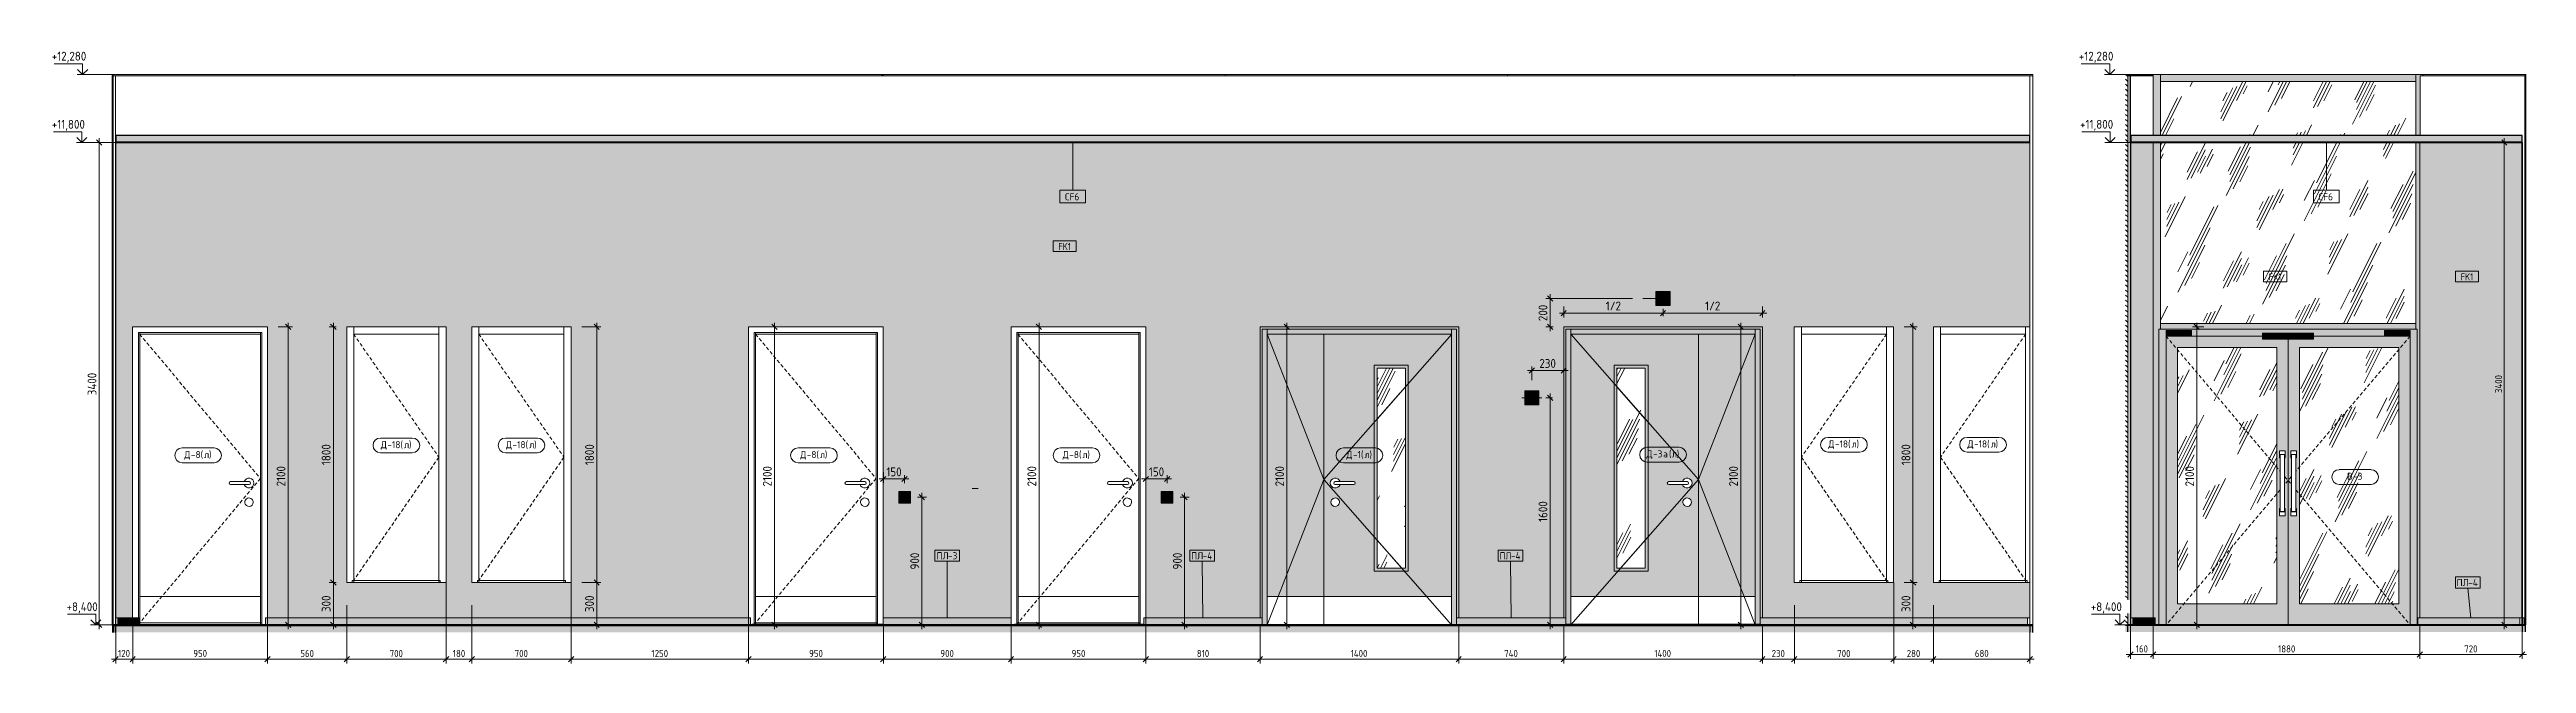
# Model space of a CAD drawing. Header units: millimetres. Extents: x 80461 to 154144, y -1987 to 15370.
# Drawn here: x 118010 to 135465, y 8129 to 12455 of the extents above; entities that cross this region are included whole.
import ezdxf

# ---------------------------------------------------------------- set-up
doc = ezdxf.new("R2010")
doc.units = ezdxf.units.MM
for name, pattern in [('200_ШТРИХ__ш1_п0_6_', [40, 25, -15]), ('200_ШТРИХ_ш1п0_6_', [40, 25, -15]), ('Штрих', [158.75, 79.375, -79.375])]:
    doc.linetypes.add(name, pattern=pattern)
for name, color, linetype, lineweight in [('A-ANNO-DIMS', 7, 'Continuous', 9), ('A-ANNO-DIMS-25', 7, 'Continuous', 9), ('A-CLNG', 7, 'Continuous', 9), ('A-CLNG-IDEN', 7, 'Continuous', 9), ('A-DETL', 7, 'Continuous', 9), ('A-DOOR', 7, 'Continuous', 9), ('A-DOOR-2', 7, 'Штрих', 9), ('A-DOOR-3', 7, '200_ШТРИХ__ш1_п0_6_', 9), ('A-DOOR-4', 7, '200_ШТРИХ_ш1п0_6_', 9), ('A-DOOR-FRAM-1', 7, 'Continuous', 9), ('A-DOOR-IDEN', 7, 'Continuous', 9), ('A-FLOR', 7, 'Continuous', 9), ('A-GENM', 7, 'Continuous', 9), ('A-GENM-IDEN', 7, 'Continuous', 9), ('A-GLAZ-CURT', 7, 'Continuous', 9), ('A-GLAZ-CWMG', 7, 'Continuous', 9), ('A-WALL', 7, 'Continuous', 9), ('A-WALL-IDEN', 7, 'Continuous', 9), ('A-WALL-PATT', 7, 'Continuous', 9), ('G-ANNO-DIMS', 7, 'Continuous', 9), ('G-ANNO-DIMS-1', 7, 'Continuous', 20), ('I-WALL', 7, 'Continuous', 9), ('Q-SPCQ', 7, 'Continuous', 9), ('Ограждение', 7, 'Continuous', 9), ('Поручни', 7, 'Continuous', 9), ('Электрические приборы', 7, 'Continuous', 9)]:
    doc.layers.add(name, color=color, linetype=linetype, lineweight=lineweight)
for name, color, linetype, lineweight, true_color in [('A-CLNG-1', 7, 'Continuous', 9, 0x787878), ('A-CLNG-FNSH-1', 7, 'Continuous', 30, 0x3c3c3c), ('A-FLOR-1', 7, 'Continuous', 9, 0x787878), ('A-FLOR-FNSH-1', 7, 'Continuous', 40, 0x3c3c3c), ('A-FLOR-FNSH-2', 7, 'Continuous', 30, 0x3c3c3c), ('A-WALL-4', 7, 'Continuous', 40, 0x3c3c3c), ('A-WALL-5', 7, 'Continuous', 30, 0x3c3c3c), ('A-WALL-FNSH-3', 7, 'Continuous', 30, 0x3c3c3c), ('I-WALL-1', 7, 'Continuous', 9, 0x787878), ('Q-SPCQ-1', 9, 'Continuous', 9, 0x808080), ('Q-SPCQ-2', 7, 'Continuous', 9, 0x7f7f7f), ('Q-SPCQ-3', 1, 'Continuous', 9, 0xff0000)]:
    doc.layers.add(name, color=color, linetype=linetype, lineweight=lineweight, true_color=true_color)
doc.styles.add('GOST Common_5', font='GOST_Common.ttf', dxfattribs={"height": 50})
doc.styles.add('GOST Common_6', font='GOST_Common.ttf', dxfattribs={"width": 0.9, "height": 50})
doc.styles.add('ISOCPEUR_2', font='isocpeur.ttf', dxfattribs={"width": 0.9, "height": 62.5})
doc.styles.add('ISOCPEUR_3', font='isocpeur.ttf', dxfattribs={"width": 0.9, "height": 50})
doc.dimstyles.new('ISO-2_0_0_9К_Средний_округл2', dxfattribs={"dimscale": 304.8, "dimtxt": 49.799059, "dimasz": 0.123031, "dimexe": 0.098425, "dimexo": 0, "dimgap": 0, "dimtad": 1, "dimdec": 0, "dimrnd": 10, "dimzin": 0, "dimdsep": 46, "dimtxsty": 'ISOCPEUR_3', "dimblk1": 'OBLIQUE', "dimblk2": 'OBLIQUE', "dimsah": 1, "dimcen": 0.09, "dimdle": 0.098425, "dimazin": 0, "dimtfac": 1, "dimtdec": 4, "dimtix": 1, "dimtmove": 0, "dimatfit": 3, "dimfxl": 1, "dimtvp": 1, "dimtolj": 1, "dimtzin": 0, "dimarcsym": 2})
doc.dimstyles.new('ISO-2_5_0_9К_БОЛЬШОЙ_1', dxfattribs={"dimscale": 304.8, "dimtxt": 62.248823, "dimasz": 0.123031, "dimexe": 0.098425, "dimexo": 0.246063, "dimgap": 0, "dimtad": 1, "dimdec": 0, "dimrnd": 10, "dimzin": 0, "dimdsep": 46, "dimtxsty": 'ISOCPEUR_2', "dimblk1": 'OBLIQUE', "dimblk2": 'OBLIQUE', "dimsah": 1, "dimcen": 0.09, "dimdle": 0.098425, "dimazin": 0, "dimtfac": 1, "dimtdec": 4, "dimtix": 1, "dimtmove": 0, "dimatfit": 3, "dimfxl": 1, "dimtvp": 1, "dimtolj": 1, "dimtzin": 0, "dimarcsym": 2})
pattern_1 = [(63.435, (63.5, 31.75), (-255.5833, 766.7475), [317.5, -190.5, 317.5, -190.5, -403.903]), (63.435, (63.5, 31.75), (-255.5833, 766.7475), [-1016, 127, -276.903]), (63.435, (47.6, 47.6), (-255.5833, 766.7475), [254, -317.5, 190.5, -190.5, -467.403]), (63.435, (47.6, 47.6), (-255.5833, 766.7475), [-952.5, 222.25, -245.153]), (63.435, (47.6, 95.25), (-255.5833, 766.7475), [190.5, -381, 127, -190.5, -530.903]), (63.435, (47.6, 95.25), (-255.5833, 766.7475), [-889, 285.75, -245.153]), (63.435, (95.25, 47.6), (-255.5833, 766.7475), [190.5, -381, 158.75, -6404.653]), (63.435, (142.9, 95.25), (-255.5833, 766.7475), [95.25, -476.25, 63.5, -6499.903]), (63.435, (63.5, 174.6), (-255.5833, 766.7475), [63.5, -476.25, 63.5, -254, -562.653]), (63.435, (63.5, 174.6), (-255.5833, 766.7475), [-857.25, 158.75, -403.903]), (63.435, (349.25, 127), (-255.5833, 766.7475), [317.5, -476.25, 381, -251.503]), (63.435, (349.25, 79.4), (-255.5833, 766.7475), [444.5, -317.5, 476.25, -188.003]), (63.435, (381, 95.25), (-255.5833, 766.7475), [508, -254, 381, -276.903]), (63.435, (428.6, 142.9), (-255.5833, 766.7475), [317.5, -444.5, 254, -403.903]), (63.435, (381, 238.1), (-255.5833, 766.7475), [158.75, -635, 190.5, -435.653]), (63.435, (476.25, 190.5), (-255.5833, 766.7475), [127, -635, 127, -530.903])]
pattern_2 = [(135, (134065.999, 0), (-17.67767, -17.67767), [])]
pattern_3 = [(0, (134065.999, 0), (30.48, 7.62), [2.515, -20.345, 2.515, -20.345, -121.92]), (0, (134065.999, 0), (30.48, 7.62), [-45.72, 2.515, -43.205, 2.515, -20.345, -53.34]), (0, (134065.999, 0), (30.48, 7.62), [-114.3, 2.515, -12.725, 2.515, -35.585]), (120, (134077.429, 3.81), (-21.8391136, 22.5864543), [2.515, -20.345, 2.515, -20.345, -121.92]), (120, (134077.429, 3.81), (-21.8391136, 22.5864543), [-45.72, 2.515, -43.205, 2.515, -20.345, -53.34]), (120, (134077.429, 3.81), (-21.8391136, 22.5864543), [-114.3, 2.515, -12.725, 2.515, -35.585]), (240, (134081.239, 19.05), (-8.6408864, -30.2064543), [2.515, -20.345, 2.515, -20.345, -121.92]), (240, (134081.239, 19.05), (-8.6408864, -30.2064543), [-45.72, 2.515, -43.205, 2.515, -20.345, -53.34]), (240, (134081.239, 19.05), (-8.6408864, -30.2064543), [-114.3, 2.515, -12.725, 2.515, -35.585])]
pattern_4 = [(63.435, (-11925.84, 31.75), (-255.583, 766.747), [317.5, -190.5, 317.5, -190.5, -403.903]), (63.435, (-11925.84, 31.75), (-255.583, 766.747), [-1016, 127, -276.903]), (63.435, (-11941.7, 47.6), (-255.583, 766.747), [254, -317.5, 190.5, -190.5, -467.403]), (63.435, (-11941.7, 47.6), (-255.583, 766.747), [-952.5, 222.25, -245.153]), (63.435, (-11941.7, 95.25), (-255.583, 766.747), [190.5, -381, 127, -190.5, -530.903]), (63.435, (-11941.7, 95.25), (-255.583, 766.747), [-889, 285.75, -245.153]), (63.435, (-11894.1, 47.6), (-255.583, 766.747), [190.5, -381, 158.75, -6404.65]), (63.435, (-11846.47, 95.25), (-255.583, 766.747), [95.25, -476.25, 63.5, -6499.9]), (63.435, (-11925.84, 174.6), (-255.583, 766.747), [63.5, -476.25, 63.5, -254, -562.653]), (63.435, (-11925.84, 174.6), (-255.583, 766.747), [-857.25, 158.75, -403.903]), (63.435, (-11640.1, 127), (-255.583, 766.747), [317.5, -476.25, 381, -251.503]), (63.435, (-11640.1, 79.4), (-255.583, 766.747), [444.5, -317.5, 476.25, -188.003]), (63.435, (-11608.34, 95.25), (-255.583, 766.747), [508, -254, 381, -276.903]), (63.435, (-11560.7, 142.9), (-255.583, 766.747), [317.5, -444.5, 254, -403.903]), (63.435, (-11608.34, 238.1), (-255.583, 766.747), [158.75, -635, 190.5, -435.653]), (63.435, (-11513.1, 190.5), (-255.583, 766.747), [127, -635, 127, -530.903])]

msp = doc.modelspace()

# ---------------------------------------------------------------- texts
at = {"layer": 'A-CLNG-IDEN', "char_height": 50, "width": 132.278, "attachment_point": 1, "style": 'GOST Common_5'}
for insert in [(125164.2, 11442.3), (133998.9, 11442.3)]:
    msp.add_mtext('CF6', dxfattribs=dict(at, insert=insert))
at = {"layer": 'A-DOOR-IDEN', "char_height": 50, "attachment_point": 1, "style": 'GOST Common_5'}
for s, insert, width in [('\\fGOST Common|b0|i0|c204|p34|;Д', (118959.7, 9625.3), 56.118), ('-8(', (119006, 9625.3), 112.236), ('\\fGOST Common|b0|i0|c204|p34|;л', (119098.6, 9625.3), 42.089), ('\\fGOST Common|b0|i0|c204|p34|;)', (119133.3, 9625.3), 24.051), ('\\fGOST Common|b0|i0|c204|p34|;Д', (120344.2, 9695.3), 56.118), ('-18(', (120390.5, 9695.3), 142.3), ('\\fGOST Common|b0|i0|c204|p34|;л', (120507.9, 9695.3), 42.089), ('\\fGOST Common|b0|i0|c204|p34|;)', (120542.6, 9695.3), 24.051), ('\\fGOST Common|b0|i0|c204|p34|;Д', (121225.8, 9695.3), 56.118), ('-18(', (121272.1, 9695.3), 142.3), ('\\fGOST Common|b0|i0|c204|p34|;л', (121389.5, 9695.3), 42.089), ('\\fGOST Common|b0|i0|c204|p34|;)', (121424.2, 9695.3), 24.051), ('\\fGOST Common|b0|i0|c204|p34|;Д', (123299.7, 9625.3), 56.118), ('-8(', (123346, 9625.3), 112.236), ('\\fGOST Common|b0|i0|c204|p34|;л', (123438.6, 9625.3), 42.089), ('\\fGOST Common|b0|i0|c204|p34|;)', (123473.3, 9625.3), 24.051), ('\\fGOST Common|b0|i0|c204|p34|;Д', (125149.7, 9625.3), 56.118), ('-8(', (125196, 9625.3), 112.236), ('\\fGOST Common|b0|i0|c204|p34|;л', (125288.6, 9625.3), 42.089), ('\\fGOST Common|b0|i0|c204|p34|;)', (125323.3, 9625.3), 24.051), ('\\fGOST Common|b0|i0|c204|p34|;Д', (127149.1, 9625.3), 56.118), ('-1(', (127195.4, 9625.3), 98.207), ('\\fGOST Common|b0|i0|c204|p34|;л', (127276.4, 9625.3), 42.089), ('\\fGOST Common|b0|i0|c204|p34|;)', (127311.1, 9625.3), 24.051), ('\\fGOST Common|b0|i0|c204|p34|;Д', (129263.4, 9630.3), 56.118), ('-3', (129309.7, 9630.3), 86.181), ('\\fGOST Common|b0|i0|c204|p34|;а', (129380.8, 9630.3), 50.105), ('\\fGOST Common|b0|i0|c204|p34|;(', (129422.2, 9630.3), 24.051), ('\\fGOST Common|b0|i0|c204|p34|;л', (129442, 9630.3), 42.089), ('\\fGOST Common|b0|i0|c204|p34|;)', (129476.7, 9630.3), 24.051), ('\\fGOST Common|b0|i0|c204|p34|;Д', (130545.8, 9700.3), 56.118), ('-18(', (130592.1, 9700.3), 142.3), ('\\fGOST Common|b0|i0|c204|p34|;л', (130709.5, 9700.3), 42.089), ('\\fGOST Common|b0|i0|c204|p34|;)', (130744.2, 9700.3), 24.051), ('\\fGOST Common|b0|i0|c204|p34|;Д', (131525.8, 9700.3), 56.118), ('-18(', (131572.1, 9700.3), 142.3), ('\\fGOST Common|b0|i0|c204|p34|;л', (131689.5, 9700.3), 42.089), ('\\fGOST Common|b0|i0|c204|p34|;)', (131724.2, 9700.3), 24.051), ('\\fGOST Common|b0|i0|c204|p34|;В', (134201.2, 9472.8), 50.105), ('-3', (134242.6, 9472.8), 86.181)]:
    msp.add_mtext(s, dxfattribs=dict(at, insert=insert, width=width))
at = {"layer": 'A-GENM-IDEN', "char_height": 50, "attachment_point": 1, "style": 'GOST Common_5'}
for s, insert, width in [('ПЛ', (124260.5, 8912.8), 98.207), ('-3', (124341.5, 8912.8), 86.181), ('ПЛ', (126055.1, 8912.8), 98.207), ('-4', (126136.2, 8912.8), 94.198), ('ПЛ', (128227.6, 8912.8), 98.207), ('-4', (128308.7, 8912.8), 94.198), ('ПЛ', (134973.3, 8723.6), 98.207), ('-4', (135054.3, 8723.6), 94.198)]:
    msp.add_mtext(s, dxfattribs=dict(at, insert=insert, width=width))
at = {"layer": 'A-WALL-IDEN', "char_height": 50, "width": 111.835, "attachment_point": 1, "style": 'GOST Common_6'}
for insert in [(125119.5, 11092.5), (133649.8, 10878.1), (135001.9, 10878.1)]:
    msp.add_mtext('FK1', dxfattribs=dict(at, insert=insert))

# ---------------------------------------------------------------- blocks, each defined once
blk = doc.blocks.new('110_Дверь_СКБ_2Ст - Д-1_л_Лестничная клетка EIS60 2-32142534-Развертка 3_41-1')
at = {"layer": 'A-DOOR'}
blk.add_hatch(color=256, dxfattribs=at).paths.add_polyline_path([(93105, 8600), (93505, 8600), (93505, 10450), (93105, 10450), (93105, 8839)])
h = blk.add_hatch(color=256, dxfattribs=at)
h.paths.add_polyline_path([(93505, 8600), (94405, 8600), (94405, 10450), (93505, 10450), (93505, 8839)])
h.paths.add_polyline_path([(93880, 8800), (93880, 10210), (94080, 10210), (94080, 8800)])
h.paths.add_polyline_path([(93583, 9235), (93576, 9237), (93569, 9240), (93563, 9245), (93559, 9251), (93556, 9258), (93555, 9265), (93556, 9272), (93559, 9280), (93563, 9286), (93569, 9290), (93576, 9294), (93583, 9295), (93591, 9294), (93598, 9292), (93604, 9288), (93609, 9282), (93613, 9276), (93615, 9268), (93615, 9261), (93613, 9254), (93609, 9247), (93604, 9242), (93597, 9238), (93590, 9235)])
h.paths.add_polyline_path([(93584, 9365), (93576, 9366), (93567, 9370), (93560, 9375), (93555, 9383), (93551, 9391), (93550, 9400), (93551, 9409), (93555, 9417), (93560, 9425), (93567, 9430), (93576, 9434), (93585, 9435), (93593, 9434), (93602, 9431), (93609, 9425), (93615, 9418), (93619, 9410), (93715, 9410), (93718, 9410), (93720, 9409), (93722, 9407), (93724, 9405), (93725, 9403), (93725, 9400), (93725, 9397), (93724, 9395), (93722, 9393), (93720, 9391), (93718, 9390), (93715, 9390), (93619, 9390), (93615, 9382), (93609, 9375), (93602, 9369), (93593, 9366), (93585, 9365)])
h = blk.add_hatch(dxfattribs=at)
h.set_pattern_fill('FP_19', color=256, style=0, pattern_type=2)
h.set_pattern_definition(pattern_1)
h.paths.add_polyline_path([(93880, 8800), (94080, 8800), (94080, 10210), (93880, 10210), (93880, 8839)])
at = {"layer": 'A-DOOR-FRAM-1'}
for points in [[(94455, 8450), (94455, 10500), (93055, 10500), (93055, 8450), (93070, 8450), (93070, 10485), (94440, 10485), (94440, 8450)], [(93105, 8400), (93105, 10485), (93070, 10485), (93070, 8400)], [(93426, 10450), (94405, 10450), (94405, 10485), (93105, 10485), (93105, 10450)], [(94440, 8400), (94440, 10485), (94405, 10485), (94405, 8400)]]:
    blk.add_hatch(color=256, dxfattribs=at).paths.add_polyline_path(points)
at = {"layer": 'A-DOOR'}
for p, q in [((93505, 8600), (93505, 10450)), ((93505, 8600), (93505, 10450)), ((93860, 10230), (94100, 10230)), ((93860, 10230), (93860, 8780)), ((93880, 8800), (93880, 10210)), ((93880, 10210), (94080, 10210)), ((94080, 10210), (94080, 8800)), ((94100, 10230), (94100, 8780)), ((94080, 10079), (93880, 9851)), ((93715, 9410), (93585, 9410)), ((93585, 9410), (93619, 9410)), ((93585, 9390), (93715, 9390)), ((93619, 9390), (93585, 9390)), ((93880, 8998), (94054, 8800)), ((93860, 8780), (94100, 8780)), ((94080, 8800), (93880, 8800)), ((93505, 8600), (93105, 8600)), ((93505, 8600), (94405, 8600)), ((93505, 8400), (93505, 8600)), ((93505, 8400), (93505, 8600))]:
    blk.add_line(p, q, dxfattribs=at)
for centre, radius, start, end in [((93585, 9400), 35, 16.6015, 180), ((93585, 9400), 35, 180, 343.3985), ((93585, 9265), 30, 351.8301, 180), ((93585, 9265), 30, 180, 351.8301), ((93585, 9400), 10, 90, 270), ((93585, 9400), 10, 90, 270), ((93715, 9400), 10, 270, 90)]:
    blk.add_arc(centre, radius, start, end, dxfattribs=at)
at = {"layer": 'A-DOOR-FRAM-1'}
for p, q in [((93070, 8450), (93070, 10485)), ((93070, 10485), (94440, 10485)), ((93105, 10450), (93105, 10485)), ((93105, 10485), (93105, 8400)), ((94405, 10485), (94405, 10450)), ((94405, 10485), (94405, 8400)), ((94440, 10485), (94440, 8450)), ((93105, 10450), (94405, 10450))]:
    blk.add_line(p, q, dxfattribs=at)
blk = doc.blocks.new('110_Дверь_СКБ_1Ст_Внутренняя1 - Д-8 950x2100h_охрана-31784688-Развертка 3_41-1')
at = {"layer": 'A-DOOR'}
for p, q in [((86010, 10450), (85160, 10450)), ((85160, 8600), (85160, 10450)), ((86010, 10450), (86010, 8600)), ((85800, 9410), (85930, 9410)), ((85930, 9390), (85800, 9390)), ((85930, 9410), (85896, 9410)), ((85896, 9390), (85930, 9390)), ((86010, 8600), (85160, 8600)), ((85160, 8600), (85160, 8414)), ((86010, 8414), (86010, 8600)), ((85160, 8414), (86010, 8414))]:
    blk.add_line(p, q, dxfattribs=at)
for centre, radius, start, end in [((85930, 9400), 35, 0, 163.3985), ((85800, 9400), 10, 90, 270), ((85930, 9400), 35, 196.6015, 0), ((85930, 9265), 30, 0, 188.1699), ((85930, 9265), 30, 188.1699, 0), ((85930, 9400), 10, 270, 90), ((85930, 9400), 10, 270, 90)]:
    blk.add_arc(centre, radius, start, end, dxfattribs=at)
at = {"layer": 'A-DOOR-2'}
for p, q in [((86060, 10500), (85110, 10500)), ((85110, 8400), (85110, 10500)), ((86060, 10500), (85110, 10500)), ((85110, 8400), (85110, 10500)), ((86060, 8400), (86060, 10500)), ((86060, 8400), (86060, 10500))]:
    blk.add_line(p, q, dxfattribs=at)
at = {"layer": 'A-DOOR-3'}
for p, q in [((85159, 10450), (86010, 9432)), ((86010, 9432), (85160, 8414))]:
    blk.add_line(p, q, dxfattribs=at)
at = {"layer": 'A-DOOR-FRAM-1'}
for p, q in [((85150, 8450), (85150, 10460)), ((85150, 10460), (86020, 10460)), ((85160, 10450), (85160, 10460)), ((85160, 10460), (85160, 8600)), ((86010, 10450), (85160, 10450)), ((86010, 10460), (86010, 10450)), ((86010, 10460), (86010, 8600)), ((86020, 10460), (86020, 8402)), ((85160, 8414), (85155, 8414)), ((85160, 8414), (85160, 8402)), ((86010, 8414), (86010, 8402)), ((86020, 8414), (86010, 8414))]:
    blk.add_line(p, q, dxfattribs=at)
blk = doc.blocks.new('110_Дверь_СКБ_1Ст_Внутренняя1 - Д-8 950x2100h_охрана-32352528-Развертка 3_41-1')
at = {"layer": 'A-DOOR'}
for p, q in [((92200, 10450), (91350, 10450)), ((91350, 8600), (91350, 10450)), ((92200, 10450), (92200, 8600)), ((91990, 9410), (92120, 9410)), ((92120, 9390), (91990, 9390)), ((92120, 9410), (92086, 9410)), ((92086, 9390), (92120, 9390)), ((92200, 8600), (91350, 8600)), ((91350, 8600), (91350, 8414)), ((92200, 8414), (92200, 8600)), ((91350, 8414), (92200, 8414))]:
    blk.add_line(p, q, dxfattribs=at)
for centre, radius, start, end in [((92120, 9400), 35, 0, 163.3985), ((91990, 9400), 10, 90, 270), ((92120, 9400), 35, 196.6015, 0), ((92120, 9265), 30, 0, 188.1699), ((92120, 9265), 30, 188.1699, 0), ((92120, 9400), 10, 270, 90), ((92120, 9400), 10, 270, 90)]:
    blk.add_arc(centre, radius, start, end, dxfattribs=at)
at = {"layer": 'A-DOOR-2'}
for p, q in [((92250, 10500), (91300, 10500)), ((91300, 8400), (91300, 10500)), ((92250, 10500), (91300, 10500)), ((91300, 8400), (91300, 10500)), ((92250, 8400), (92250, 10500)), ((92250, 8400), (92250, 10500))]:
    blk.add_line(p, q, dxfattribs=at)
at = {"layer": 'A-DOOR-3'}
for p, q in [((91349, 10450), (92200, 9432)), ((92200, 9432), (91350, 8414))]:
    blk.add_line(p, q, dxfattribs=at)
at = {"layer": 'A-DOOR-FRAM-1'}
for p, q in [((91340, 8406), (91340, 10460)), ((91340, 10460), (92210, 10460)), ((91350, 10450), (91350, 10460)), ((91350, 10460), (91350, 8600)), ((92200, 10450), (91350, 10450)), ((92200, 10460), (92200, 10450)), ((92200, 10460), (92200, 8600)), ((92210, 10460), (92210, 8406)), ((91350, 8414), (91340, 8414)), ((91350, 8414), (91350, 8406)), ((92200, 8414), (92200, 8406)), ((92210, 8414), (92200, 8414))]:
    blk.add_line(p, q, dxfattribs=at)
blk = doc.blocks.new('110_Дверь_СКБ_1Ст_Внутренняя1 - Д-8 950x2100h_охрана-V2-Развертка 3_41-1')
at = {"layer": 'A-DOOR'}
for p, q in [((90350, 10450), (89500, 10450)), ((89500, 8600), (89500, 10450)), ((90350, 10450), (90350, 8600)), ((90140, 9410), (90270, 9410)), ((90270, 9390), (90140, 9390)), ((90270, 9410), (90236, 9410)), ((90236, 9390), (90270, 9390)), ((90350, 8600), (89500, 8600)), ((89500, 8600), (89500, 8414)), ((90350, 8414), (90350, 8600)), ((89500, 8414), (90350, 8414))]:
    blk.add_line(p, q, dxfattribs=at)
for centre, radius, start, end in [((90270, 9400), 35, 0, 163.3985), ((90140, 9400), 10, 90, 270), ((90270, 9400), 35, 196.6015, 0), ((90270, 9265), 30, 0, 188.1699), ((90270, 9265), 30, 188.1699, 0), ((90270, 9400), 10, 270, 90), ((90270, 9400), 10, 270, 90)]:
    blk.add_arc(centre, radius, start, end, dxfattribs=at)
at = {"layer": 'A-DOOR-2'}
for p, q in [((90400, 10500), (89450, 10500)), ((89450, 8400), (89450, 10500)), ((90400, 10500), (89450, 10500)), ((89450, 8400), (89450, 10500)), ((90400, 8400), (90400, 10500)), ((90400, 8400), (90400, 10500))]:
    blk.add_line(p, q, dxfattribs=at)
at = {"layer": 'A-DOOR-3'}
for p, q in [((89499, 10450), (90350, 9432)), ((90350, 9432), (89500, 8414))]:
    blk.add_line(p, q, dxfattribs=at)
at = {"layer": 'A-DOOR-FRAM-1'}
for p, q in [((89490, 8406), (89490, 10460)), ((89490, 10460), (90360, 10460)), ((89500, 10450), (89500, 10460)), ((89500, 10460), (89500, 8600)), ((90350, 10450), (89500, 10450)), ((90350, 10460), (90350, 10450)), ((90350, 10460), (90350, 8600)), ((90360, 10460), (90360, 8406)), ((89500, 8414), (89490, 8414)), ((89500, 8414), (89500, 8406)), ((90350, 8414), (90350, 8406)), ((90360, 8414), (90350, 8414))]:
    blk.add_line(p, q, dxfattribs=at)
blk = doc.blocks.new('110_Дверь_СКБ_2Ст - Д-3а 1450x2100h_Лестничная клетка из коридора-32352288-Развертка 3_41-1')
at = {"layer": 'A-DOOR'}
h = blk.add_hatch(color=256, dxfattribs=at)
h.paths.add_polyline_path([(95508, 8600), (96145, 8600), (96145, 10450), (95245, 10450), (95245, 8600), (95408, 8600)])
h.paths.add_polyline_path([(95570, 8800), (95570, 10210), (95770, 10210), (95770, 8800)])
h.paths.add_polyline_path([(96067, 9235), (96060, 9235), (96053, 9238), (96046, 9242), (96041, 9247), (96037, 9254), (96035, 9261), (96035, 9269), (96037, 9276), (96041, 9283), (96046, 9288), (96052, 9292), (96059, 9294), (96067, 9295), (96074, 9294), (96081, 9290), (96087, 9286), (96091, 9280), (96094, 9272), (96095, 9265), (96094, 9258), (96091, 9251), (96087, 9245), (96081, 9240), (96074, 9237), (96069, 9235)])
h.paths.add_polyline_path([(96066, 9365), (96057, 9366), (96048, 9369), (96041, 9375), (96035, 9382), (96031, 9390), (95935, 9390), (95932, 9390), (95930, 9391), (95928, 9393), (95926, 9395), (95925, 9397), (95925, 9400), (95925, 9403), (95926, 9405), (95928, 9407), (95930, 9409), (95932, 9410), (95935, 9410), (96031, 9410), (96035, 9418), (96041, 9425), (96048, 9431), (96057, 9434), (96066, 9435), (96074, 9434), (96083, 9430), (96090, 9425), (96095, 9417), (96099, 9409), (96100, 9400), (96099, 9391), (96095, 9383), (96090, 9375), (96083, 9370), (96074, 9366), (96068, 9365)])
blk.add_hatch(color=256, dxfattribs=at).paths.add_polyline_path([(96545, 8600), (96545, 10450), (96145, 10450), (96145, 8600), (96386, 8600)])
h = blk.add_hatch(dxfattribs=at)
h.set_pattern_fill('FP_19', color=256, style=0, pattern_type=2)
h.set_pattern_definition(pattern_1)
h.paths.add_polyline_path([(95570, 8800), (95770, 8800), (95770, 10210), (95570, 10210), (95570, 8839)])
at = {"layer": 'A-DOOR-FRAM-1'}
for points in [[(96580, 8450), (96595, 8450), (96595, 10500), (95195, 10500), (95195, 8450), (95210, 8450), (95210, 10485), (96580, 10485), (96580, 8471)], [(95226, 8406), (95245, 8406), (95245, 10485), (95210, 10485), (95210, 8406)], [(96386, 10450), (96545, 10450), (96545, 10485), (95245, 10485), (95245, 10450), (96145, 10450)], [(96580, 8406), (96580, 10485), (96545, 10485), (96545, 8406), (96577, 8406)]]:
    blk.add_hatch(color=256, dxfattribs=at).paths.add_polyline_path(points)
at = {"layer": 'A-DOOR'}
for p, q in [((96145, 10450), (96145, 8600)), ((96145, 10450), (96145, 8600)), ((95790, 10230), (95550, 10230)), ((95550, 10230), (95550, 8780)), ((95570, 8800), (95570, 10210)), ((95570, 10210), (95770, 10210)), ((95770, 10210), (95770, 8800)), ((95790, 10230), (95790, 8780)), ((95570, 10079), (95770, 9851)), ((95935, 9410), (96065, 9410)), ((96065, 9390), (95935, 9390)), ((96065, 9410), (96031, 9410)), ((96031, 9390), (96065, 9390)), ((95770, 8998), (95596, 8800)), ((95790, 8780), (95550, 8780)), ((95770, 8800), (95570, 8800)), ((95245, 8600), (96145, 8600)), ((96145, 8600), (96145, 8406)), ((96545, 8600), (96145, 8600)), ((96145, 8600), (96145, 8406))]:
    blk.add_line(p, q, dxfattribs=at)
for centre, radius, start, end in [((96065, 9400), 35, 0, 163.3985), ((95935, 9400), 10, 90, 270), ((96065, 9400), 35, 196.6015, 0), ((96065, 9265), 30, 0, 188.1699), ((96065, 9265), 30, 188.1699, 0), ((96065, 9400), 10, 270, 90), ((96065, 9400), 10, 270, 90)]:
    blk.add_arc(centre, radius, start, end, dxfattribs=at)
at = {"layer": 'A-DOOR-FRAM-1'}
for p, q in [((95210, 8450), (95210, 10485)), ((95210, 10485), (96580, 10485)), ((95245, 10450), (95245, 10485)), ((95245, 10485), (95245, 8406)), ((96545, 10485), (96545, 10450)), ((96545, 10485), (96545, 8406)), ((96580, 10485), (96580, 8450)), ((95245, 10450), (96545, 10450))]:
    blk.add_line(p, q, dxfattribs=at)
blk = doc.blocks.new('110_Дверь_СКБ_1Ст - д-18 700x2100h_Технический шкаф ЭОМ и СС-23257539-Развертка 3_41-1')
at = {"layer": 'A-DOOR'}
for p, q in [((87268, 10450), (86668, 10450)), ((86668, 8714), (86668, 10450)), ((87268, 10450), (87268, 8714)), ((87268, 8714), (86668, 8714))]:
    blk.add_line(p, q, dxfattribs=at)
at = {"layer": 'A-DOOR-3'}
for p, q in [((86667, 10450), (87268, 9582)), ((87268, 9582), (86668, 8714))]:
    blk.add_line(p, q, dxfattribs=at)
at = {"layer": 'A-DOOR-FRAM-1'}
for p, q in [((86668, 10450), (86668, 10500)), ((86668, 10500), (86668, 8700)), ((87268, 10500), (87268, 10450)), ((87268, 10500), (87268, 8700)), ((87268, 10450), (86668, 10450)), ((86658, 8700), (86658, 8714)), ((87278, 8714), (86658, 8714)), ((87278, 8714), (87278, 8700))]:
    blk.add_line(p, q, dxfattribs=at)
blk = doc.blocks.new('110_Дверь_СКБ_1Ст - д-18 700x2100h_Технический шкаф ЭОМ и СС-23698042-Развертка 3_41-1')
at = {"layer": 'A-DOOR'}
for p, q in [((98450, 10450), (97850, 10450)), ((97850, 8714), (97850, 10450)), ((98450, 10450), (98450, 8714)), ((98450, 8714), (97850, 8714))]:
    blk.add_line(p, q, dxfattribs=at)
at = {"layer": 'A-DOOR-2'}
for p in [(98479, 10500), (97800, 8700), (98479, 10500), (97800, 8700)]:
    blk.add_line(p, (97800, 10500), dxfattribs=at)
at = {"layer": 'A-DOOR-3'}
for p, q in [((98451, 10450), (97850, 9582)), ((97850, 9582), (98450, 8714))]:
    blk.add_line(p, q, dxfattribs=at)
at = {"layer": 'A-DOOR-FRAM-1'}
for p, q in [((97850, 10450), (97850, 10500)), ((97850, 10500), (97850, 8700)), ((98450, 10500), (98450, 10450)), ((98450, 10500), (98450, 8700)), ((98450, 10450), (97850, 10450)), ((97840, 8700), (97840, 8714)), ((98460, 8714), (97840, 8714)), ((98460, 8714), (98460, 8700))]:
    blk.add_line(p, q, dxfattribs=at)
blk = doc.blocks.new('110_Дверь_СКБ_1Ст - д-18 700x2100h_Технический шкаф ЭОМ и СС-V3-Развертка 3_41-1')
at = {"layer": 'A-DOOR'}
for p, q in [((97470, 10450), (96870, 10450)), ((96870, 8714), (96870, 10450)), ((97470, 10450), (97470, 8714)), ((97470, 8714), (96870, 8714))]:
    blk.add_line(p, q, dxfattribs=at)
at = {"layer": 'A-DOOR-2'}
for p, q in [((97520, 10500), (96820, 10500)), ((96820, 8700), (96820, 10500)), ((97520, 10500), (96820, 10500)), ((96820, 8700), (96820, 10500)), ((97520, 8700), (97520, 10500)), ((97520, 8700), (97520, 10500))]:
    blk.add_line(p, q, dxfattribs=at)
at = {"layer": 'A-DOOR-3'}
for p, q in [((97471, 10450), (96870, 9582)), ((96870, 9582), (97470, 8714))]:
    blk.add_line(p, q, dxfattribs=at)
at = {"layer": 'A-DOOR-FRAM-1'}
for p, q in [((96870, 10450), (96870, 10500)), ((96870, 10500), (96870, 8700)), ((97470, 10500), (97470, 10450)), ((97470, 10500), (97470, 8700)), ((97470, 10450), (96870, 10450)), ((96860, 8700), (96860, 8714)), ((97480, 8714), (96860, 8714)), ((97480, 8714), (97480, 8700))]:
    blk.add_line(p, q, dxfattribs=at)
blk = doc.blocks.new('Плинтус - Плинтус светлый _сад_-33488257-Развертка 3_41-1')
at = {"layer": 'A-GENM'}
for p, q in [((85006, 8450), (84991, 8450)), ((84991, 8450), (84991, 8400)), ((84991, 8400), (85006, 8400)), ((85006, 8400), (85006, 8450))]:
    blk.add_line(p, q, dxfattribs=at)
blk = doc.blocks.new('Плинтус - Плинтус светлый _сад_-33488253-Развертка 3_41-1')
at = {"layer": 'A-GENM'}
blk.add_hatch(color=256, dxfattribs=at).paths.add_polyline_path([(85076, 8400), (85140, 8400), (85140, 8402), (85155, 8402), (85155, 8450), (85006, 8450), (85006, 8400)])
for p in [(85006, 8450), (85155, 8402)]:
    blk.add_line(p, (85155, 8450), dxfattribs=at)
blk = doc.blocks.new('Плинтус - Плинтус темный _ст_школа_-32864331-Развертка 3_41-1')
at = {"layer": 'A-GENM'}
blk.add_hatch(color=256, dxfattribs=at).paths.add_polyline_path([(90889, 8400), (91300, 8400), (91300, 8450), (90400, 8450), (90400, 8400), (90467, 8400)])
for p, q in [((90400, 8450), (91300, 8450)), ((90400, 8400), (90400, 8450)), ((91300, 8450), (91300, 8400))]:
    blk.add_line(p, q, dxfattribs=at)
blk = doc.blocks.new('Плинтус - Плинтус светлый _сад_-33488249-Развертка 3_41-1')
at = {"layer": 'A-GENM'}
blk.add_hatch(color=256, dxfattribs=at).paths.add_polyline_path([(93004, 8400), (93070, 8400), (93070, 8450), (92235, 8450), (92235, 8402), (92238, 8402), (92238, 8400), (92810, 8400)])
for p, q in [((92235, 8450), (93070, 8450)), ((92235, 8450), (92235, 8402)), ((93070, 8400), (93070, 8450))]:
    blk.add_line(p, q, dxfattribs=at)
blk = doc.blocks.new('Плинтус - Плинтус светлый _сад_-33488247-Развертка 3_41-1')
at = {"layer": 'A-GENM'}
blk.add_hatch(color=256, dxfattribs=at).paths.add_polyline_path([(95118, 8400), (95210, 8400), (95210, 8450), (94440, 8450), (94440, 8400), (94820, 8400)])
for p, q in [((94440, 8450), (95210, 8450)), ((94440, 8450), (94440, 8400)), ((95210, 8402), (95210, 8450))]:
    blk.add_line(p, q, dxfattribs=at)
blk = doc.blocks.new('Плинтус - Плинтус светлый _сад_-33488243-Развертка 3_41-1')
at = {"layer": 'A-GENM'}
blk.add_hatch(color=256, dxfattribs=at).paths.add_polyline_path([(97470, 8400), (98010, 8400), (98010, 8402), (98464, 8402), (98464, 8450), (96580, 8450), (96580, 8400), (97232, 8400)])
for q in [(98464, 8450), (96580, 8400)]:
    blk.add_line((96580, 8450), q, dxfattribs=at)
blk = doc.blocks.new('Плинтус - Плинтус светлый _сад_-33488245-Развертка 3_41-1')
at = {"layer": 'A-GENM'}
for p, q in [((98464, 8450), (98479, 8450)), ((98464, 8402), (98464, 8450))]:
    blk.add_line(p, q, dxfattribs=at)
blk = doc.blocks.new('Плинтус - Плинтус светлый _сад_-33488255-Развертка 3_41-1')
at = {"layer": 'A-GENM'}
for p, q in [((85006, 8450), (84991, 8450)), ((84991, 8450), (84991, 8400)), ((84991, 8400), (85006, 8400)), ((85006, 8400), (85006, 8450))]:
    blk.add_line(p, q, dxfattribs=at)
blk = doc.blocks.new('Плинтус - Плинтус светлый _сад_-V4-Развертка 3_41-1')
at = {"layer": 'A-GENM'}
for p in [(85006, 8450), (85155, 8402)]:
    blk.add_line(p, (85155, 8450), dxfattribs=at)
blk = doc.blocks.new('Switch1 - Svitch х1-27745830-Развертка 3_41-1')
at = {"layer": 'Электрические приборы'}
h = blk.add_hatch(color=256, dxfattribs=at)
h.paths.add_polyline_path([(92441, 9259), (92441, 9341), (92359, 9341), (92359, 9259), (92440, 9259)])
h.paths.add_polyline_path([(92373, 9260), (92360, 9260), (92360, 9340), (92440, 9340), (92440, 9260), (92427, 9260)])
h = blk.add_hatch(color=256, dxfattribs=at)
h.paths.add_polyline_path([(92373, 9262), (92438, 9262), (92438, 9338), (92362, 9338), (92362, 9262)])
h.paths.add_polyline_path([(92373, 9272), (92372, 9272), (92372, 9328), (92428, 9328), (92428, 9272), (92427, 9272)])
h.paths.add_polyline_path([(92427, 9273), (92427, 9327), (92373, 9327), (92373, 9273)])
for p, q in [((92359, 9341), (92359, 9259)), ((92441, 9341), (92359, 9341)), ((92359, 9259), (92441, 9259)), ((92360, 9340), (92440, 9340)), ((92360, 9260), (92360, 9340)), ((92440, 9260), (92360, 9260)), ((92362, 9338), (92362, 9262)), ((92438, 9338), (92362, 9338)), ((92362, 9262), (92438, 9262)), ((92372, 9328), (92428, 9328)), ((92372, 9272), (92372, 9328)), ((92428, 9272), (92372, 9272)), ((92373, 9327), (92373, 9273)), ((92427, 9327), (92373, 9327)), ((92373, 9273), (92427, 9273)), ((92427, 9273), (92427, 9327)), ((92428, 9328), (92428, 9272)), ((92438, 9262), (92438, 9338)), ((92440, 9340), (92440, 9260)), ((92441, 9259), (92441, 9341))]:
    blk.add_line(p, q, dxfattribs=at)
blk = doc.blocks.new('оповещатель охранно-звуковойrfa - Сигнальная лампа-29719814-Развертка 3_41-1')
at = {"layer": 'Q-SPCQ-2'}
blk.add_hatch(color=256, dxfattribs=at).paths.add_polyline_path([(95945, 10650), (95945, 10750), (95845, 10750), (95845, 10650)])
at = {"layer": 'Q-SPCQ-1'}
for p, q in [((95753, 10700), (95895, 10700)), ((95753, 10700), (95895, 10700)), ((95895, 10700), (95753, 10700)), ((95753, 10700), (95895, 10700)), ((95755, 10700), (95894, 10700)), ((95894, 10700), (95755, 10700)), ((95845, 10750), (95945, 10750)), ((95845, 10650), (95845, 10750)), ((95945, 10650), (95845, 10650)), ((95945, 10650), (95945, 10750))]:
    blk.add_line(p, q, dxfattribs=at)
blk = doc.blocks.new('Проводная кнопка сброса GC-0421W1 - Кнопка выхода 2-29719815-Развертка 3_41-1')
at = {"layer": 'Q-SPCQ-2'}
blk.add_hatch(color=256, dxfattribs=at).paths.add_polyline_path([(95001, 9950), (95020, 9950), (95020, 10050), (94920, 10050), (94920, 9950)])
at = {"layer": 'Q-SPCQ-1'}
for p, q in [((94901, 10000), (95040, 10000)), ((95040, 10000), (94901, 10000)), ((94920, 10050), (95020, 10050)), ((94920, 9950), (94920, 10050)), ((95020, 9950), (94920, 9950)), ((95020, 10000), (94921, 10000)), ((94921, 10000), (95020, 10000)), ((94930, 10000), (95009, 10000)), ((95009, 10000), (94930, 10000)), ((95020, 9950), (95020, 10050))]:
    blk.add_line(p, q, dxfattribs=at)
blk = doc.blocks.new('Плинтус - Плинтус светлый _сад_-33488251-Развертка 3_41-1')
at = {"layer": 'A-GENM'}
blk.add_hatch(color=256, dxfattribs=at).paths.add_polyline_path([(86661, 8400), (89465, 8400), (89465, 8450), (86045, 8450), (86045, 8402), (86054, 8402), (86054, 8400), (86490, 8400)])
for p, q in [((86045, 8450), (89465, 8450)), ((86045, 8450), (86045, 8402)), ((89465, 8400), (89465, 8450))]:
    blk.add_line(p, q, dxfattribs=at)
blk = doc.blocks.new('Дистанционный пожарный извещатель - Монтируемые на перекрытии-30348713-Развертка 3_41-1')
at = {"layer": 'Q-SPCQ'}
for p, q in [((91033, 9362), (91027, 9362)), ((91033, 9362), (91063, 9362)), ((91050, 9362), (91033, 9362)), ((91063, 9362), (91050, 9362)), ((91063, 9362), (91068, 9362))]:
    blk.add_line(p, q, dxfattribs=at)
blk = doc.blocks.new('Ограждение - Ограждение-32882300-Развертка 3_41-1')
at = {"layer": 'Ограждение'}
blk.add_hatch(color=256, dxfattribs=at).paths.add_polyline_path([(90389, 8400), (90395, 8400), (90395, 8406), (89475, 8406), (89475, 8402), (89564, 8402), (89564, 8400), (90008, 8400), (90008, 8402), (90389, 8402)])
at = {"layer": 'Поручни'}
for p, q in [((89475, 8402), (89475, 8406)), ((89475, 8406), (90395, 8406)), ((90395, 8406), (90395, 8400))]:
    blk.add_line(p, q, dxfattribs=at)
blk = doc.blocks.new('Ограждение - Ограждение-32882306-Развертка 3_41-1')
at = {"layer": 'Ограждение'}
blk.add_hatch(color=256, dxfattribs=at).paths.add_polyline_path([(91858, 8400), (91858, 8402), (92235, 8402), (92235, 8406), (91325, 8406), (91325, 8402), (91414, 8402), (91414, 8400), (91735, 8400)])
at = {"layer": 'Поручни'}
for p, q in [((91325, 8402), (91325, 8406)), ((91325, 8406), (92235, 8406))]:
    blk.add_line(p, q, dxfattribs=at)
blk = doc.blocks.new('Ограждение - Ограждение-32882318-Развертка 3_41-1')
at = {"layer": 'Ограждение'}
blk.add_hatch(color=256, dxfattribs=at).paths.add_polyline_path([(96580, 8400), (96580, 8400), (96580, 8406), (95210, 8406), (95210, 8402), (96580, 8402)])
at = {"layer": 'Поручни'}
blk.add_line((95210, 8406), (96580, 8406), dxfattribs=at)
blk = doc.blocks.new('Плинтус - Плинтус светлый _сад_-33488243-Развертка 3_41-2')
at = {"layer": 'A-GENM'}
for p, q in [((-13364, 8450), (-13379, 8450)), ((-13379, 8450), (-13379, 8400)), ((-13379, 8400), (-13364, 8400)), ((-13364, 8400), (-13364, 8450))]:
    blk.add_line(p, q, dxfattribs=at)
blk = doc.blocks.new('Плинтус - Плинтус светлый _сад_-33488245-Развертка 3_41-2')
at = {"layer": 'A-GENM'}
blk.add_hatch(color=256, dxfattribs=at).paths.add_polyline_path([(-13240, 8400), (-13206, 8400), (-13206, 8450), (-13364, 8450), (-13364, 8400)])
for p in [(-13364, 8450), (-13206, 8400)]:
    blk.add_line(p, (-13206, 8450), dxfattribs=at)
blk = doc.blocks.new('Плинтус - Плинтус светлый _сад_-33412401-Развертка 3_41-2')
at = {"layer": 'A-GENM'}
h = blk.add_hatch(color=256, dxfattribs=at)
h.paths.add_polyline_path([(-10864, 8400), (-10636, 8400), (-10636, 8450), (-11356, 8450), (-11356, 8400), (-10952, 8400)])
h.paths.add_polyline_path([(-10620, 8400), (-10606, 8400), (-10606, 8450), (-10620, 8450)])
for p, q in [((-11356, 8450), (-10636, 8450)), ((-10620, 8450), (-10606, 8450)), ((-10606, 8400), (-10606, 8450))]:
    blk.add_line(p, q, dxfattribs=at)
blk = doc.blocks.new('Плинтус - Плинтус светлый _сад_-33488238-Развертка 3_41-2')
at = {"layer": 'A-GENM'}
for p, q in [((-10621, 8450), (-10636, 8450)), ((-10636, 8450), (-10636, 8400)), ((-10636, 8400), (-10621, 8400)), ((-10621, 8400), (-10621, 8450))]:
    blk.add_line(p, q, dxfattribs=at)
blk = doc.blocks.new('Дверь_Витражная_остекление_ - ВВ-7 остекление-32356329-Развертка 3_41-2')
at = {"layer": 'A-DOOR'}
for points in [[(-13180, 8400), (-13130, 8400), (-13130, 10475), (-12950, 10475), (-12950, 10435), (-12450, 10435), (-12450, 10455), (-12090, 10455), (-12090, 10435), (-11590, 10435), (-11590, 10475), (-11410, 10475), (-11410, 8400), (-11360, 8400), (-11360, 10485), (-13180, 10485), (-13180, 8401)], [(-12950, 10435), (-12950, 10475), (-13130, 10475), (-13130, 10435), (-13050, 10435)], [(-11590, 10435), (-11410, 10435), (-11410, 10475), (-11590, 10475)], [(-12271, 10415), (-12270, 10415), (-12270, 10455), (-12450, 10455), (-12450, 10415), (-12290, 10415)], [(-12090, 10415), (-12090, 10455), (-12270, 10455), (-12270, 10415), (-12190, 10415)]]:
    blk.add_hatch(color=256, dxfattribs=at).paths.add_polyline_path(points)
h = blk.add_hatch(color=256, dxfattribs=at)
h.paths.add_polyline_path([(-13120, 8402), (-12270, 8402), (-12270, 10415), (-12450, 10415), (-12450, 10435), (-13130, 10435), (-13130, 8402), (-13129, 8402)])
h.paths.add_polyline_path([(-12350, 8550), (-13050, 8550), (-13050, 10355), (-12350, 10355), (-12350, 8842)])
h.paths.add_polyline_path([(-12305, 9170), (-12330, 9170), (-12330, 9220), (-12325, 9220), (-12325, 9578), (-12330, 9578), (-12330, 9628), (-12290, 9628), (-12290, 9578), (-12295, 9578), (-12295, 9220), (-12290, 9220), (-12290, 9170), (-12300, 9170)])
h = blk.add_hatch(dxfattribs=at)
h.set_pattern_fill('FP_24', color=256, style=0, pattern_type=2)
h.set_pattern_definition(pattern_4)
h.paths.add_polyline_path([(-12360, 8550), (-12350, 8550), (-12350, 10355), (-13050, 10355), (-13050, 8550), (-12712, 8550)])
h = blk.add_hatch(color=256, dxfattribs=at)
h.paths.add_polyline_path([(-11410, 8400), (-11410, 10435), (-12090, 10435), (-12090, 10415), (-12270, 10415), (-12270, 8402), (-11455, 8402), (-11455, 8400)])
h.paths.add_polyline_path([(-11656, 8550), (-12190, 8550), (-12190, 10355), (-11490, 10355), (-11490, 8550)])
h.paths.add_polyline_path([(-12249, 9170), (-12250, 9170), (-12250, 9220), (-12245, 9220), (-12245, 9578), (-12250, 9578), (-12250, 9628), (-12210, 9628), (-12210, 9578), (-12215, 9578), (-12215, 9220), (-12210, 9220), (-12210, 9170), (-12247, 9170)])
h = blk.add_hatch(dxfattribs=at)
h.set_pattern_fill('FP_24', color=256, style=0, pattern_type=2)
h.set_pattern_definition(pattern_4)
h.paths.add_polyline_path([(-12190, 8550), (-11490, 8550), (-11490, 10355), (-12190, 10355), (-12190, 8842)])
for p, q in [((-13180, 8400), (-13180, 10485)), ((-11360, 10485), (-13180, 10485)), ((-12950, 10475), (-13130, 10475)), ((-13130, 10475), (-13130, 10435)), ((-12950, 10435), (-12950, 10475)), ((-11410, 10475), (-11590, 10475)), ((-11590, 10475), (-11590, 10435)), ((-11410, 10435), (-11410, 10475)), ((-11360, 8400), (-11360, 10485)), ((-13130, 10435), (-13130, 8402)), ((-13130, 10435), (-12950, 10435)), ((-13050, 8550), (-13050, 10355)), ((-13050, 10355), (-12350, 10355)), ((-12450, 10435), (-12950, 10435)), ((-12450, 10455), (-12450, 10415)), ((-12270, 10455), (-12450, 10455)), ((-12450, 10415), (-12270, 10415)), ((-12350, 10355), (-12350, 8550)), ((-12090, 10455), (-12270, 10455)), ((-12270, 10455), (-12270, 10415)), ((-12270, 10415), (-12270, 10455)), ((-12270, 10415), (-12270, 8402)), ((-12270, 10415), (-12090, 10415)), ((-12270, 8402), (-12270, 10415)), ((-12190, 8550), (-12190, 10355)), ((-12190, 10355), (-11490, 10355)), ((-12090, 10415), (-12090, 10455)), ((-11590, 10435), (-12090, 10435)), ((-11590, 10435), (-11410, 10435)), ((-11490, 10355), (-11490, 8550)), ((-11410, 8400), (-11410, 10435)), ((-12330, 9628), (-12330, 9600)), ((-12290, 9628), (-12330, 9628)), ((-12290, 9600), (-12290, 9628)), ((-12250, 9628), (-12250, 9600)), ((-12250, 9628), (-12210, 9628)), ((-12210, 9600), (-12210, 9628)), ((-12290, 9600), (-12330, 9600)), ((-12330, 9600), (-12330, 9578)), ((-12325, 9578), (-12330, 9578)), ((-12325, 9600), (-12325, 9200)), ((-12295, 9200), (-12295, 9600)), ((-12290, 9578), (-12295, 9578)), ((-12290, 9578), (-12290, 9600)), ((-12210, 9600), (-12250, 9600)), ((-12250, 9600), (-12250, 9578)), ((-12250, 9578), (-12245, 9578)), ((-12245, 9600), (-12245, 9200)), ((-12215, 9200), (-12215, 9600)), ((-12215, 9578), (-12210, 9578)), ((-12210, 9578), (-12210, 9600)), ((-12325, 9220), (-12330, 9220)), ((-12330, 9220), (-12330, 9198)), ((-12330, 9198), (-12330, 9170)), ((-12330, 9198), (-12290, 9198)), ((-12290, 9170), (-12330, 9170)), ((-12295, 9200), (-12325, 9200)), ((-12290, 9220), (-12295, 9220)), ((-12290, 9198), (-12290, 9220)), ((-12290, 9170), (-12290, 9198)), ((-12250, 9198), (-12250, 9220)), ((-12250, 9220), (-12245, 9220)), ((-12250, 9198), (-12250, 9170)), ((-12250, 9198), (-12210, 9198)), ((-12210, 9170), (-12250, 9170)), ((-12215, 9200), (-12245, 9200)), ((-12215, 9220), (-12210, 9220)), ((-12210, 9220), (-12210, 9198)), ((-12210, 9170), (-12210, 9198)), ((-12350, 8550), (-13050, 8550)), ((-11490, 8550), (-12190, 8550))]:
    blk.add_line(p, q, dxfattribs=at)
at = {"layer": 'A-DOOR-4'}
for p, q in [((-13130, 10435), (-12325, 9483)), ((-11410, 10435), (-12215, 9483)), ((-12295, 9447), (-12270, 9418)), ((-12245, 9447), (-12270, 9418)), ((-12325, 9352), (-13128, 8402)), ((-12270, 9418), (-12295, 9388)), ((-12270, 9418), (-12245, 9388)), ((-12215, 9352), (-11410, 8400))]:
    blk.add_line(p, q, dxfattribs=at)
blk = doc.blocks.new('Прямоугольный импост - Импост структурный с накладкой - 160мм Темный-32310142-Развертка 3_41-2')
at = {"layer": 'A-GLAZ-CWMG'}
blk.add_hatch(color=256, dxfattribs=at).paths.add_polyline_path([(-11360, 8400), (-11356, 8400), (-11356, 8450), (-11341, 8450), (-11341, 10500), (-11370, 10500), (-11370, 10485), (-11360, 10485), (-11360, 8450)])
blk.add_line((-11370, 10500), (-11370, 10485), dxfattribs=at)
blk = doc.blocks.new('Прямоугольный импост - Импост структурный с накладкой - 160мм Темный-32349419-Развертка 3_41-2')
at = {"layer": 'A-GLAZ-CWMG'}
h = blk.add_hatch(color=256, dxfattribs=at)
h.paths.add_polyline_path([(-13180, 10500), (-13170, 10500), (-13170, 11800), (-13220, 11800), (-13220, 10500)])
h.paths.add_polyline_path([(-13180, 11850), (-13170, 11850), (-13170, 12280), (-13220, 12280), (-13220, 11850)])
for p, q in [((-13170, 11850), (-13170, 12280)), ((-13170, 10500), (-13170, 11800))]:
    blk.add_line(p, q, dxfattribs=at)
blk = doc.blocks.new('Системная панель - Стекло - 40мм-31922941-Развертка 3_41-2')
at = {"layer": 'A-GLAZ-CURT'}
h = blk.add_hatch(dxfattribs=at)
h.set_pattern_fill('FP_24', color=256, style=0, pattern_type=2)
h.set_pattern_definition(pattern_4)
h.paths.add_polyline_path([(-12008, 10525), (-11370, 10525), (-11370, 11800), (-13170, 11800), (-13170, 10525), (-12712, 10525)])
h.paths.add_polyline_path([(-11370, 11850), (-11370, 12230), (-13170, 12230), (-13170, 11850), (-12008, 11850)])
blk = doc.blocks.new('Прямоугольный импост - Импост структурный с накладкой - 160мм Темный-31922943-Развертка 3_41-2')
at = {"layer": 'A-GLAZ-CWMG'}
h = blk.add_hatch(color=256, dxfattribs=at)
h.paths.add_polyline_path([(-11360, 10500), (-11341, 10500), (-11341, 11800), (-11370, 11800), (-11370, 10500)])
h.paths.add_polyline_path([(-11370, 11850), (-11340, 11850), (-11340, 12270), (-11320, 12270), (-11320, 12280), (-11370, 12280), (-11370, 12240)])
for p, q in [((-11370, 12280), (-11370, 11850)), ((-11370, 11800), (-11370, 10500))]:
    blk.add_line(p, q, dxfattribs=at)
blk = doc.blocks.new('Прямоугольный импост - Импост структурный с накладкой - 160мм Темный-32348142-Развертка 3_41-2')
at = {"layer": 'A-GLAZ-CWMG'}
blk.add_hatch(color=256, dxfattribs=at).paths.add_polyline_path([(-13180, 8400), (-13180, 10485), (-13170, 10485), (-13170, 10500), (-13220, 10500), (-13220, 8450), (-13206, 8450), (-13206, 8400)])
blk.add_line((-13170, 10485), (-13170, 10500), dxfattribs=at)
blk = doc.blocks.new('Прямоугольный импост - Импост структурный с накладкой - 160мм Темный-31920698-Развертка 3_41-2')
at = {"layer": 'A-GLAZ-CWMG'}
blk.add_hatch(color=256, dxfattribs=at).paths.add_polyline_path([(-12350, 10485), (-11370, 10485), (-11370, 10525), (-13170, 10525), (-13170, 10485), (-12712, 10485)])
for p, q in [((-13170, 10485), (-13170, 10525)), ((-13170, 10525), (-11370, 10525)), ((-11370, 10525), (-11370, 10485))]:
    blk.add_line(p, q, dxfattribs=at)
blk = doc.blocks.new('Прямоугольный импост - Импост структурный с накладкой - 160мм Темный-31920696-Развертка 3_41-2')
at = {"layer": 'A-GLAZ-CWMG'}
blk.add_hatch(color=256, dxfattribs=at).paths.add_polyline_path([(-11370, 12230), (-11370, 12280), (-13170, 12280), (-13170, 12230), (-12008, 12230)])
for p, q in [((-13170, 12230), (-13170, 12280)), ((-13170, 12230), (-11370, 12230)), ((-11370, 12280), (-11370, 12230))]:
    blk.add_line(p, q, dxfattribs=at)
blk = doc.blocks.new('Плинтус - Плинтус светлый _сад_-33488241-Развертка 3_41-2')
at = {"layer": 'A-GENM'}
blk.add_line((-11356, 8400), (-11356, 8450), dxfattribs=at)
blk = doc.blocks.new('Высотные отметки - Стрелка_Верх-17668718-Развертка 3_41-1')
at = {"layer": 'G-ANNO-DIMS'}
for p, q in [((84757, 12355), (84557, 12355)), ((84795, 12280), (84720, 12280)), ((84757, 12280), (84757, 12355))]:
    blk.add_line(p, q, dxfattribs=at)
at = {"layer": 'G-ANNO-DIMS-1'}
for q in [(84722, 12315), (84793, 12315)]:
    blk.add_line((84757, 12280), q, dxfattribs=at)
blk = doc.blocks.new('DIMBLOCK7-Развертка 3_41-1')
at = {"layer": 'A-ANNO-DIMS-25'}
for p, q in [((118476, 8400), (118476, 8129)), ((118476, 8159), (118476, 8400)), ((118596, 8400), (118596, 8129)), ((118596, 8159), (118596, 8400)), ((118446, 8159), (118596, 8159))]:
    blk.add_line(p, q, dxfattribs=at)
at = {"layer": 'A-ANNO-DIMS-25', "lineweight": 20}
for p, q in [((118476, 8159), (118457, 8140)), ((118476, 8159), (118494, 8177)), ((118596, 8159), (118577, 8140)), ((118596, 8159), (118614, 8177))]:
    blk.add_line(p, q, dxfattribs=at)
at = {"layer": 'A-ANNO-DIMS-25', "color": 0, "insert": (118493, 8224), "char_height": 50, "width": 103.43, "attachment_point": 1, "line_spacing_factor": 1.149209, "style": 'ISOCPEUR_3'}
blk.add_mtext('120', dxfattribs=at)
blk = doc.blocks.new('_Oblique')
at = {"color": 0, "linetype": 'ByBlock', "lineweight": -2}
blk.add_line((-0.5, -0.5), (0.5, 0.5), dxfattribs=at)
blk = doc.blocks.new('DIMBLOCK8-Развертка 3_41-1')
at = {"layer": 'A-ANNO-DIMS-25'}
for p, q in [((118596, 8400), (118596, 8129)), ((118596, 8159), (118596, 8400)), ((119546, 8400), (119546, 8129)), ((119546, 8159), (119546, 8400)), ((118596, 8159), (119546, 8159))]:
    blk.add_line(p, q, dxfattribs=at)
at = {"layer": 'A-ANNO-DIMS-25', "lineweight": 20}
for p, q in [((118596, 8159), (118577, 8140)), ((118596, 8159), (118614, 8177)), ((119546, 8159), (119527, 8140)), ((119546, 8159), (119564, 8177))]:
    blk.add_line(p, q, dxfattribs=at)
at = {"layer": 'A-ANNO-DIMS-25', "color": 0, "insert": (119023, 8224), "char_height": 50, "width": 113.77, "attachment_point": 1, "line_spacing_factor": 1.149209, "style": 'ISOCPEUR_3'}
blk.add_mtext('950', dxfattribs=at)
blk = doc.blocks.new('DIMBLOCK9-Развертка 3_41-1')
at = {"layer": 'A-ANNO-DIMS-25'}
for p, q in [((119546, 8400), (119546, 8129)), ((119546, 8159), (119546, 8400)), ((120104, 8540), (120104, 8129)), ((120104, 8159), (120104, 8540)), ((119546, 8159), (120104, 8159))]:
    blk.add_line(p, q, dxfattribs=at)
at = {"layer": 'A-ANNO-DIMS-25', "lineweight": 20}
for p, q in [((119546, 8159), (119527, 8140)), ((119546, 8159), (119564, 8177)), ((120104, 8159), (120085, 8140)), ((120104, 8159), (120123, 8177))]:
    blk.add_line(p, q, dxfattribs=at)
at = {"layer": 'A-ANNO-DIMS-25', "color": 0, "insert": (119777, 8224), "char_height": 50, "width": 113.77, "attachment_point": 1, "line_spacing_factor": 1.149209, "style": 'ISOCPEUR_3'}
blk.add_mtext('560', dxfattribs=at)
blk = doc.blocks.new('DIMBLOCK10-Развертка 3_41-1')
at = {"layer": 'A-ANNO-DIMS-25'}
for p, q in [((120804, 8700), (120804, 8129)), ((120804, 8159), (120804, 8700)), ((120104, 8540), (120104, 8129)), ((120104, 8159), (120104, 8540)), ((120104, 8159), (120804, 8159))]:
    blk.add_line(p, q, dxfattribs=at)
at = {"layer": 'A-ANNO-DIMS-25', "lineweight": 20}
for p, q in [((120104, 8159), (120085, 8140)), ((120104, 8159), (120123, 8177)), ((120804, 8159), (120785, 8140)), ((120804, 8159), (120823, 8177))]:
    blk.add_line(p, q, dxfattribs=at)
at = {"layer": 'A-ANNO-DIMS-25', "color": 0, "insert": (120407, 8224), "char_height": 50, "width": 113.77, "attachment_point": 1, "line_spacing_factor": 1.149209, "style": 'ISOCPEUR_3'}
blk.add_mtext('700', dxfattribs=at)
blk = doc.blocks.new('DIMBLOCK11-Развертка 3_41-1')
at = {"layer": 'A-ANNO-DIMS-25'}
for p, q in [((120804, 8700), (120804, 8129)), ((120804, 8159), (120804, 8700)), ((120986, 8540), (120986, 8129)), ((120986, 8159), (120986, 8540)), ((120804, 8159), (120986, 8159))]:
    blk.add_line(p, q, dxfattribs=at)
at = {"layer": 'A-ANNO-DIMS-25', "lineweight": 20}
for p, q in [((120804, 8159), (120785, 8140)), ((120804, 8159), (120823, 8177)), ((120986, 8159), (120967, 8140)), ((120986, 8159), (121004, 8177))]:
    blk.add_line(p, q, dxfattribs=at)
at = {"layer": 'A-ANNO-DIMS-25', "color": 0, "insert": (120852, 8224), "char_height": 50, "width": 103.43, "attachment_point": 1, "line_spacing_factor": 1.149209, "style": 'ISOCPEUR_3'}
blk.add_mtext('180', dxfattribs=at)
blk = doc.blocks.new('DIMBLOCK12-Развертка 3_41-1')
at = {"layer": 'A-ANNO-DIMS-25'}
for p, q in [((121686, 8700), (121686, 8129)), ((121686, 8159), (121686, 8700)), ((120986, 8540), (120986, 8129)), ((120986, 8159), (120986, 8540)), ((120986, 8159), (121686, 8159))]:
    blk.add_line(p, q, dxfattribs=at)
at = {"layer": 'A-ANNO-DIMS-25', "lineweight": 20}
for p, q in [((120986, 8159), (120967, 8140)), ((120986, 8159), (121004, 8177)), ((121686, 8159), (121667, 8140)), ((121686, 8159), (121704, 8177))]:
    blk.add_line(p, q, dxfattribs=at)
at = {"layer": 'A-ANNO-DIMS-25', "color": 0, "insert": (121288, 8224), "char_height": 50, "width": 113.77, "attachment_point": 1, "line_spacing_factor": 1.149209, "style": 'ISOCPEUR_3'}
blk.add_mtext('700', dxfattribs=at)
blk = doc.blocks.new('DIMBLOCK13-Развертка 3_41-1')
at = {"layer": 'A-ANNO-DIMS-25'}
for p, q in [((121686, 8700), (121686, 8129)), ((121686, 8159), (121686, 8700)), ((122936, 8400), (122936, 8129)), ((122936, 8159), (122936, 8400)), ((121686, 8159), (122936, 8159))]:
    blk.add_line(p, q, dxfattribs=at)
at = {"layer": 'A-ANNO-DIMS-25', "lineweight": 20}
for p, q in [((121686, 8159), (121667, 8140)), ((121686, 8159), (121704, 8177)), ((122936, 8159), (122917, 8140)), ((122936, 8159), (122954, 8177))]:
    blk.add_line(p, q, dxfattribs=at)
at = {"layer": 'A-ANNO-DIMS-25', "color": 0, "insert": (122252, 8224), "char_height": 50, "width": 141.35, "attachment_point": 1, "line_spacing_factor": 1.149209, "style": 'ISOCPEUR_3'}
blk.add_mtext('1250', dxfattribs=at)
blk = doc.blocks.new('DIMBLOCK14-Развертка 3_41-1')
at = {"layer": 'A-ANNO-DIMS-25'}
for p, q in [((122936, 8400), (122936, 8129)), ((122936, 8159), (122936, 8400)), ((123886, 8400), (123886, 8129)), ((123886, 8159), (123886, 8400)), ((122936, 8159), (123886, 8159))]:
    blk.add_line(p, q, dxfattribs=at)
at = {"layer": 'A-ANNO-DIMS-25', "lineweight": 20}
for p, q in [((122936, 8159), (122917, 8140)), ((122936, 8159), (122954, 8177)), ((123886, 8159), (123867, 8140)), ((123886, 8159), (123904, 8177))]:
    blk.add_line(p, q, dxfattribs=at)
at = {"layer": 'A-ANNO-DIMS-25', "color": 0, "insert": (123363, 8224), "char_height": 50, "width": 113.77, "attachment_point": 1, "line_spacing_factor": 1.149209, "style": 'ISOCPEUR_3'}
blk.add_mtext('950', dxfattribs=at)
blk = doc.blocks.new('DIMBLOCK15-Развертка 3_41-1')
at = {"layer": 'A-ANNO-DIMS-25'}
for p, q in [((123886, 8400), (123886, 8129)), ((123886, 8159), (123886, 8400)), ((124786, 8400), (124786, 8129)), ((124786, 8159), (124786, 8400)), ((123886, 8159), (124786, 8159))]:
    blk.add_line(p, q, dxfattribs=at)
at = {"layer": 'A-ANNO-DIMS-25', "lineweight": 20}
for p, q in [((123886, 8159), (123867, 8140)), ((123886, 8159), (123904, 8177)), ((124786, 8159), (124767, 8140)), ((124786, 8159), (124804, 8177))]:
    blk.add_line(p, q, dxfattribs=at)
at = {"layer": 'A-ANNO-DIMS-25', "color": 0, "insert": (124288, 8224), "char_height": 50, "width": 113.77, "attachment_point": 1, "line_spacing_factor": 1.149209, "style": 'ISOCPEUR_3'}
blk.add_mtext('900', dxfattribs=at)
blk = doc.blocks.new('DIMBLOCK16-Развертка 3_41-1')
at = {"layer": 'A-ANNO-DIMS-25'}
for p, q in [((124786, 8400), (124786, 8129)), ((124786, 8159), (124786, 8400)), ((125736, 8400), (125736, 8129)), ((125736, 8159), (125736, 8400)), ((124786, 8159), (125736, 8159))]:
    blk.add_line(p, q, dxfattribs=at)
at = {"layer": 'A-ANNO-DIMS-25', "lineweight": 20}
for p, q in [((124786, 8159), (124767, 8140)), ((124786, 8159), (124804, 8177)), ((125736, 8159), (125717, 8140)), ((125736, 8159), (125754, 8177))]:
    blk.add_line(p, q, dxfattribs=at)
at = {"layer": 'A-ANNO-DIMS-25', "color": 0, "insert": (125213, 8224), "char_height": 50, "width": 113.77, "attachment_point": 1, "line_spacing_factor": 1.149209, "style": 'ISOCPEUR_3'}
blk.add_mtext('950', dxfattribs=at)
blk = doc.blocks.new('DIMBLOCK17-Развертка 3_41-1')
at = {"layer": 'A-ANNO-DIMS-25'}
for p, q in [((125736, 8400), (125736, 8129)), ((125736, 8159), (125736, 8400)), ((126541, 8400), (126541, 8129)), ((126541, 8159), (126541, 8400)), ((125736, 8159), (126541, 8159))]:
    blk.add_line(p, q, dxfattribs=at)
at = {"layer": 'A-ANNO-DIMS-25', "lineweight": 20}
for p, q in [((125736, 8159), (125717, 8140)), ((125736, 8159), (125754, 8177)), ((126541, 8159), (126522, 8140)), ((126541, 8159), (126559, 8177))]:
    blk.add_line(p, q, dxfattribs=at)
at = {"layer": 'A-ANNO-DIMS-25', "color": 0, "insert": (126095, 8224), "char_height": 50, "width": 103.43, "attachment_point": 1, "line_spacing_factor": 1.149209, "style": 'ISOCPEUR_3'}
blk.add_mtext('810', dxfattribs=at)
blk = doc.blocks.new('DIMBLOCK18-Развертка 3_41-1')
at = {"layer": 'A-ANNO-DIMS-25'}
for p, q in [((126541, 8400), (126541, 8129)), ((126541, 8159), (126541, 8400)), ((127941, 8400), (127941, 8129)), ((127941, 8159), (127941, 8400)), ((126541, 8159), (127941, 8159))]:
    blk.add_line(p, q, dxfattribs=at)
at = {"layer": 'A-ANNO-DIMS-25', "lineweight": 20}
for p, q in [((126541, 8159), (126522, 8140)), ((126541, 8159), (126559, 8177)), ((127941, 8159), (127922, 8140)), ((127941, 8159), (127959, 8177))]:
    blk.add_line(p, q, dxfattribs=at)
at = {"layer": 'A-ANNO-DIMS-25', "color": 0, "insert": (127179, 8224), "char_height": 50, "width": 147.1, "attachment_point": 1, "line_spacing_factor": 1.149209, "style": 'ISOCPEUR_3'}
blk.add_mtext('1400', dxfattribs=at)
blk = doc.blocks.new('DIMBLOCK19-Развертка 3_41-1')
at = {"layer": 'A-ANNO-DIMS-25'}
for p, q in [((127941, 8400), (127941, 8129)), ((127941, 8159), (127941, 8400)), ((128681, 8400), (128681, 8129)), ((128681, 8159), (128681, 8400)), ((127941, 8159), (128681, 8159))]:
    blk.add_line(p, q, dxfattribs=at)
at = {"layer": 'A-ANNO-DIMS-25', "lineweight": 20}
for p, q in [((127941, 8159), (127922, 8140)), ((127941, 8159), (127959, 8177)), ((128681, 8159), (128662, 8140)), ((128681, 8159), (128699, 8177))]:
    blk.add_line(p, q, dxfattribs=at)
at = {"layer": 'A-ANNO-DIMS-25', "color": 0, "insert": (128261, 8224), "char_height": 50, "width": 119.52, "attachment_point": 1, "line_spacing_factor": 1.149209, "style": 'ISOCPEUR_3'}
blk.add_mtext('740', dxfattribs=at)
blk = doc.blocks.new('DIMBLOCK20-Развертка 3_41-1')
at = {"layer": 'A-ANNO-DIMS-25'}
for p, q in [((128681, 8400), (128681, 8129)), ((128681, 8159), (128681, 8400)), ((130081, 8400), (130081, 8129)), ((130081, 8159), (130081, 8400)), ((128681, 8159), (130081, 8159))]:
    blk.add_line(p, q, dxfattribs=at)
at = {"layer": 'A-ANNO-DIMS-25', "lineweight": 20}
for p, q in [((128681, 8159), (128662, 8140)), ((128681, 8159), (128699, 8177)), ((130081, 8159), (130062, 8140)), ((130081, 8159), (130099, 8177))]:
    blk.add_line(p, q, dxfattribs=at)
at = {"layer": 'A-ANNO-DIMS-25', "color": 0, "insert": (129319, 8224), "char_height": 50, "width": 147.1, "attachment_point": 1, "line_spacing_factor": 1.149209, "style": 'ISOCPEUR_3'}
blk.add_mtext('1400', dxfattribs=at)
blk = doc.blocks.new('DIMBLOCK21-Развертка 3_41-1')
at = {"layer": 'A-ANNO-DIMS-25'}
for p, q in [((130081, 8400), (130081, 8129)), ((130081, 8159), (130081, 8400)), ((130306, 8540), (130306, 8129)), ((130306, 8159), (130306, 8540)), ((130081, 8159), (130306, 8159))]:
    blk.add_line(p, q, dxfattribs=at)
at = {"layer": 'A-ANNO-DIMS-25', "lineweight": 20}
for p, q in [((130081, 8159), (130062, 8140)), ((130081, 8159), (130099, 8177)), ((130306, 8159), (130287, 8140)), ((130306, 8159), (130324, 8177))]:
    blk.add_line(p, q, dxfattribs=at)
at = {"layer": 'A-ANNO-DIMS-25', "color": 0, "insert": (130146, 8224), "char_height": 50, "width": 113.77, "attachment_point": 1, "line_spacing_factor": 1.149209, "style": 'ISOCPEUR_3'}
blk.add_mtext('230', dxfattribs=at)
blk = doc.blocks.new('DIMBLOCK22-Развертка 3_41-1')
at = {"layer": 'A-ANNO-DIMS-25'}
for p, q in [((131006, 8700), (131006, 8129)), ((131006, 8159), (131006, 8700)), ((130306, 8540), (130306, 8129)), ((130306, 8159), (130306, 8540)), ((130306, 8159), (131006, 8159))]:
    blk.add_line(p, q, dxfattribs=at)
at = {"layer": 'A-ANNO-DIMS-25', "lineweight": 20}
for p, q in [((130306, 8159), (130287, 8140)), ((130306, 8159), (130324, 8177)), ((131006, 8159), (130987, 8140)), ((131006, 8159), (131024, 8177))]:
    blk.add_line(p, q, dxfattribs=at)
at = {"layer": 'A-ANNO-DIMS-25', "color": 0, "insert": (130608, 8224), "char_height": 50, "width": 113.77, "attachment_point": 1, "line_spacing_factor": 1.149209, "style": 'ISOCPEUR_3'}
blk.add_mtext('700', dxfattribs=at)
blk = doc.blocks.new('DIMBLOCK23-Развертка 3_41-1')
at = {"layer": 'A-ANNO-DIMS-25'}
for p, q in [((131006, 8700), (131006, 8129)), ((131006, 8159), (131006, 8700)), ((131286, 8540), (131286, 8129)), ((131286, 8159), (131286, 8540)), ((131006, 8159), (131286, 8159))]:
    blk.add_line(p, q, dxfattribs=at)
at = {"layer": 'A-ANNO-DIMS-25', "lineweight": 20}
for p, q in [((131006, 8159), (130987, 8140)), ((131006, 8159), (131024, 8177)), ((131286, 8159), (131267, 8140)), ((131286, 8159), (131304, 8177))]:
    blk.add_line(p, q, dxfattribs=at)
at = {"layer": 'A-ANNO-DIMS-25', "color": 0, "insert": (131098, 8224), "char_height": 50, "width": 113.77, "attachment_point": 1, "line_spacing_factor": 1.149209, "style": 'ISOCPEUR_3'}
blk.add_mtext('280', dxfattribs=at)
blk = doc.blocks.new('DIMBLOCK24-Развертка 3_41-1')
at = {"layer": 'A-ANNO-DIMS-25'}
for p, q in [((131286, 8540), (131286, 8129)), ((131286, 8159), (131286, 8540)), ((131966, 8400), (131966, 8129)), ((131966, 8159), (131966, 8400)), ((131286, 8159), (131996, 8159))]:
    blk.add_line(p, q, dxfattribs=at)
at = {"layer": 'A-ANNO-DIMS-25', "lineweight": 20}
for p, q in [((131286, 8159), (131267, 8140)), ((131286, 8159), (131304, 8177)), ((131966, 8159), (131947, 8140)), ((131966, 8159), (131984, 8177))]:
    blk.add_line(p, q, dxfattribs=at)
at = {"layer": 'A-ANNO-DIMS-25', "color": 0, "insert": (131578, 8224), "char_height": 50, "width": 113.77, "attachment_point": 1, "line_spacing_factor": 1.149209, "style": 'ISOCPEUR_3'}
blk.add_mtext('680', dxfattribs=at)
blk = doc.blocks.new('DIMBLOCK25-Развертка 3_41-1')
at = {"layer": 'A-ANNO-DIMS-25'}
for p, q in [((119621, 10500), (119722, 10500)), ((119692, 10500), (119621, 10500)), ((119692, 10530), (119692, 8370)), ((119644, 8400), (119722, 8400)), ((119692, 8400), (119644, 8400))]:
    blk.add_line(p, q, dxfattribs=at)
at = {"layer": 'A-ANNO-DIMS-25', "lineweight": 20}
for p, q in [((119692, 10500), (119673, 10519)), ((119692, 10500), (119711, 10481)), ((119692, 8400), (119673, 8419)), ((119692, 8400), (119711, 8381))]:
    blk.add_line(p, q, dxfattribs=at)
at = {"layer": 'A-ANNO-DIMS-25', "color": 0, "insert": (119610, 9376), "char_height": 62.5, "width": 176.69, "attachment_point": 1, "rotation": 90, "line_spacing_factor": 1.149209, "style": 'ISOCPEUR_2'}
blk.add_mtext('2100', dxfattribs=at)
blk = doc.blocks.new('М_двери - Типоразмер_рамка-25223575-Развертка 3_41-1')
at = {"layer": 'A-DOOR-IDEN'}
for p, q in [((85684, 9647), (85459, 9647)), ((85459, 9543), (85684, 9543))]:
    blk.add_line(p, q, dxfattribs=at)
for centre, start, end in [((85459, 9595), 90, 270), ((85684, 9595), 270, 90)]:
    blk.add_arc(centre, 52, start, end, dxfattribs=at)
blk = doc.blocks.new('М_стена_0001 - Типоразмер_без рамки-25382661-Развертка 3_41-1')
at = {"layer": 'A-WALL-IDEN'}
for p, q in [((91760, 11106), (91597, 11106)), ((91597, 11106), (91597, 11031)), ((91597, 11031), (91760, 11031)), ((91760, 11031), (91760, 11106))]:
    blk.add_line(p, q, dxfattribs=at)
blk = doc.blocks.new('М_потолков - Марка_ Имя типа-25382930-Развертка 3_41-1')
at = {"layer": 'A-CLNG-IDEN'}
for p, q in [((91826, 11464), (91644, 11464)), ((91644, 11464), (91644, 11375)), ((91644, 11375), (91826, 11375)), ((91826, 11375), (91826, 11464))]:
    blk.add_line(p, q, dxfattribs=at)
blk = doc.blocks.new('Mark Reiling - Mark Reiling-26174330-Развертка 3_41-1')
at = {"layer": 'A-GENM-IDEN'}
for p, q in [((90763, 8928), (90763, 8849)), ((90763, 8928), (90937, 8928)), ((90937, 8928), (90763, 8928)), ((90763, 8928), (90763, 8849)), ((90937, 8849), (90937, 8928)), ((90937, 8849), (90937, 8928)), ((90763, 8849), (90937, 8849)), ((90763, 8849), (90937, 8849))]:
    blk.add_line(p, q, dxfattribs=at)
blk = doc.blocks.new('DIMBLOCK26-Развертка 3_41-1')
at = {"layer": 'A-ANNO-DIMS-25'}
for p, q in [((124066, 9429), (123856, 9429)), ((123886, 9477), (123886, 9399)), ((123886, 9429), (123886, 9477)), ((124036, 9455), (124036, 9399)), ((124036, 9429), (124036, 9455))]:
    blk.add_line(p, q, dxfattribs=at)
at = {"layer": 'A-ANNO-DIMS-25', "lineweight": 20}
for p, q in [((123886, 9429), (123867, 9410)), ((123886, 9429), (123904, 9447)), ((124036, 9429), (124017, 9410)), ((124036, 9429), (124054, 9447))]:
    blk.add_line(p, q, dxfattribs=at)
at = {"layer": 'A-ANNO-DIMS-25', "color": 0, "insert": (123907, 9510), "char_height": 62.5, "width": 129.29, "attachment_point": 1, "line_spacing_factor": 1.149209, "style": 'ISOCPEUR_2'}
blk.add_mtext('150', dxfattribs=at)
blk = doc.blocks.new('DIMBLOCK27-Развертка 3_41-1')
at = {"layer": 'A-ANNO-DIMS-25'}
for p, q in [((124191, 9300), (124127, 9300)), ((124157, 9330), (124157, 8370)), ((124157, 9300), (124191, 9300)), ((124109, 8400), (124187, 8400)), ((124157, 8400), (124109, 8400))]:
    blk.add_line(p, q, dxfattribs=at)
at = {"layer": 'A-ANNO-DIMS-25', "lineweight": 20}
for p, q in [((124157, 9300), (124139, 9319)), ((124157, 9300), (124176, 9281)), ((124157, 8400), (124139, 8419)), ((124157, 8400), (124176, 8381))]:
    blk.add_line(p, q, dxfattribs=at)
at = {"layer": 'A-ANNO-DIMS-25', "color": 0, "insert": (124076, 8791), "char_height": 62.5, "width": 142.21, "attachment_point": 1, "rotation": 90, "line_spacing_factor": 1.149209, "style": 'ISOCPEUR_2'}
blk.add_mtext('900', dxfattribs=at)
blk = doc.blocks.new('DIMBLOCK28-Развертка 3_41-1')
at = {"layer": 'A-ANNO-DIMS-25'}
for p, q in [((125706, 9429), (125916, 9429)), ((125736, 9380), (125736, 9459)), ((125736, 9429), (125736, 9380)), ((125886, 9455), (125886, 9399)), ((125886, 9429), (125886, 9455))]:
    blk.add_line(p, q, dxfattribs=at)
at = {"layer": 'A-ANNO-DIMS-25', "lineweight": 20}
for p, q in [((125736, 9429), (125717, 9410)), ((125736, 9429), (125754, 9447)), ((125886, 9429), (125867, 9410)), ((125886, 9429), (125904, 9447))]:
    blk.add_line(p, q, dxfattribs=at)
at = {"layer": 'A-ANNO-DIMS-25', "color": 0, "insert": (125757, 9510), "char_height": 62.5, "width": 129.29, "attachment_point": 1, "line_spacing_factor": 1.149209, "style": 'ISOCPEUR_2'}
blk.add_mtext('150', dxfattribs=at)
blk = doc.blocks.new('DIMBLOCK29-Развертка 3_41-1')
at = {"layer": 'A-ANNO-DIMS-25'}
for p, q in [((126041, 9300), (125978, 9300)), ((126008, 9330), (126008, 8370)), ((126008, 9300), (126041, 9300)), ((125960, 8400), (126038, 8400)), ((126008, 8400), (125960, 8400))]:
    blk.add_line(p, q, dxfattribs=at)
at = {"layer": 'A-ANNO-DIMS-25', "lineweight": 20}
for p, q in [((126008, 9300), (125990, 9319)), ((126008, 9300), (126027, 9281)), ((126008, 8400), (125990, 8419)), ((126008, 8400), (126027, 8381))]:
    blk.add_line(p, q, dxfattribs=at)
at = {"layer": 'A-ANNO-DIMS-25', "color": 0, "insert": (125927, 8791), "char_height": 62.5, "width": 142.21, "attachment_point": 1, "rotation": 90, "line_spacing_factor": 1.149209, "style": 'ISOCPEUR_2'}
blk.add_mtext('900', dxfattribs=at)
blk = doc.blocks.new('DIMBLOCK30-Развертка 3_41-1')
at = {"layer": 'A-ANNO-DIMS-25'}
for p, q in [((128426, 10192), (128711, 10192)), ((128456, 10125), (128456, 10222)), ((128456, 10192), (128456, 10125)), ((128681, 10144), (128681, 10222)), ((128681, 10192), (128681, 10144))]:
    blk.add_line(p, q, dxfattribs=at)
at = {"layer": 'A-ANNO-DIMS-25', "lineweight": 20}
for p, q in [((128456, 10192), (128437, 10174)), ((128456, 10192), (128474, 10211)), ((128681, 10192), (128662, 10174)), ((128681, 10192), (128699, 10211))]:
    blk.add_line(p, q, dxfattribs=at)
at = {"layer": 'A-ANNO-DIMS-25', "color": 0, "insert": (128509, 10274), "char_height": 62.5, "width": 142.21, "attachment_point": 1, "line_spacing_factor": 1.149209, "style": 'ISOCPEUR_2'}
blk.add_mtext('230', dxfattribs=at)
blk = doc.blocks.new('DIMBLOCK31-Развертка 3_41-1')
at = {"layer": 'A-ANNO-DIMS-25'}
for p, q in [((128601, 10000), (128555, 10000)), ((128585, 10030), (128585, 8370)), ((128585, 10000), (128601, 10000)), ((128537, 8400), (128615, 8400)), ((128585, 8400), (128537, 8400))]:
    blk.add_line(p, q, dxfattribs=at)
at = {"layer": 'A-ANNO-DIMS-25', "lineweight": 20}
for p, q in [((128585, 10000), (128566, 10019)), ((128585, 10000), (128604, 9981)), ((128585, 8400), (128566, 8419)), ((128585, 8400), (128604, 8381))]:
    blk.add_line(p, q, dxfattribs=at)
at = {"layer": 'A-ANNO-DIMS-25', "color": 0, "insert": (128503, 9126), "char_height": 62.5, "width": 176.69, "attachment_point": 1, "rotation": 90, "line_spacing_factor": 1.149209, "style": 'ISOCPEUR_2'}
blk.add_mtext('1600', dxfattribs=at)
blk = doc.blocks.new('DIMBLOCK32-Развертка 3_41-1')
at = {"layer": 'A-ANNO-DIMS-25', "lineweight": 20}
for p, q in [((129381, 10597), (129362, 10578)), ((129381, 10597), (129399, 10616)), ((130081, 10597), (130062, 10578)), ((130081, 10597), (130099, 10616))]:
    blk.add_line(p, q, dxfattribs=at)
at = {"layer": 'A-ANNO-DIMS-25'}
for p, q in [((129381, 10575), (129381, 10627)), ((130111, 10597), (129381, 10597)), ((129381, 10597), (129381, 10575)), ((130081, 10645), (130081, 10567)), ((130081, 10597), (130081, 10645))]:
    blk.add_line(p, q, dxfattribs=at)
at = {"layer": 'A-ANNO-DIMS-25', "color": 0, "insert": (129677, 10679), "char_height": 62.5, "width": 129.29, "attachment_point": 1, "line_spacing_factor": 1.149209, "style": 'ISOCPEUR_2'}
blk.add_mtext('1/2', dxfattribs=at)
blk = doc.blocks.new('DIMBLOCK33-Развертка 3_41-1')
at = {"layer": 'A-ANNO-DIMS-25'}
for p, q in [((129381, 10597), (128651, 10597)), ((128681, 10645), (128681, 10567)), ((128681, 10597), (128681, 10645)), ((129381, 10575), (129381, 10627)), ((129381, 10597), (129381, 10575))]:
    blk.add_line(p, q, dxfattribs=at)
at = {"layer": 'A-ANNO-DIMS-25', "lineweight": 20}
for p, q in [((128681, 10597), (128662, 10578)), ((128681, 10597), (128699, 10616)), ((129381, 10597), (129362, 10578)), ((129381, 10597), (129399, 10616))]:
    blk.add_line(p, q, dxfattribs=at)
at = {"layer": 'A-ANNO-DIMS-25', "color": 0, "insert": (128977, 10679), "char_height": 62.5, "width": 129.29, "attachment_point": 1, "line_spacing_factor": 1.149209, "style": 'ISOCPEUR_2'}
blk.add_mtext('1/2', dxfattribs=at)
blk = doc.blocks.new('DIMBLOCK34-Развертка 3_41-1')
at = {"layer": 'A-ANNO-DIMS-25'}
for p, q in [((129165, 10700), (128555, 10700)), ((128585, 10730), (128585, 10470)), ((128585, 10700), (129165, 10700)), ((128606, 10500), (128555, 10500)), ((128585, 10500), (128606, 10500))]:
    blk.add_line(p, q, dxfattribs=at)
at = {"layer": 'A-ANNO-DIMS-25', "lineweight": 20}
for p, q in [((128585, 10700), (128566, 10719)), ((128585, 10700), (128604, 10681)), ((128585, 10500), (128566, 10519)), ((128585, 10500), (128604, 10481))]:
    blk.add_line(p, q, dxfattribs=at)
at = {"layer": 'A-ANNO-DIMS-25', "color": 0, "insert": (128503, 10541), "char_height": 62.5, "width": 142.21, "attachment_point": 1, "rotation": 90, "line_spacing_factor": 1.149209, "style": 'ISOCPEUR_2'}
blk.add_mtext('200', dxfattribs=at)
blk = doc.blocks.new('DIMBLOCK35-Развертка 3_41-1')
at = {"layer": 'A-ANNO-DIMS-25'}
for p, q in [((123070, 10500), (123148, 10500)), ((123118, 10500), (123070, 10500)), ((123118, 10530), (123118, 8370)), ((123070, 8400), (123148, 8400)), ((123118, 8400), (123070, 8400))]:
    blk.add_line(p, q, dxfattribs=at)
at = {"layer": 'A-ANNO-DIMS-25', "lineweight": 20}
for p, q in [((123118, 10500), (123099, 10519)), ((123118, 10500), (123137, 10481)), ((123118, 8400), (123099, 8419)), ((123118, 8400), (123137, 8381))]:
    blk.add_line(p, q, dxfattribs=at)
at = {"layer": 'A-ANNO-DIMS-25', "color": 0, "insert": (123037, 9376), "char_height": 62.5, "width": 176.69, "attachment_point": 1, "rotation": 90, "line_spacing_factor": 1.149209, "style": 'ISOCPEUR_2'}
blk.add_mtext('2100', dxfattribs=at)
blk = doc.blocks.new('DIMBLOCK36-Развертка 3_41-1')
at = {"layer": 'A-ANNO-DIMS-25'}
for p, q in [((124934, 10500), (125013, 10500)), ((124983, 10500), (124934, 10500)), ((124983, 10530), (124983, 8370)), ((124934, 8400), (125013, 8400)), ((124983, 8400), (124934, 8400))]:
    blk.add_line(p, q, dxfattribs=at)
at = {"layer": 'A-ANNO-DIMS-25', "lineweight": 20}
for p, q in [((124983, 10500), (124964, 10519)), ((124983, 10500), (125001, 10481)), ((124983, 8400), (124964, 8419)), ((124983, 8400), (125001, 8381))]:
    blk.add_line(p, q, dxfattribs=at)
at = {"layer": 'A-ANNO-DIMS-25', "color": 0, "insert": (124901, 9376), "char_height": 62.5, "width": 176.69, "attachment_point": 1, "rotation": 90, "line_spacing_factor": 1.149209, "style": 'ISOCPEUR_2'}
blk.add_mtext('2100', dxfattribs=at)
blk = doc.blocks.new('DIMBLOCK37-Развертка 3_41-1')
at = {"layer": 'A-ANNO-DIMS-25'}
for p, q in [((126681, 10500), (126760, 10500)), ((126730, 10500), (126681, 10500)), ((126730, 10530), (126730, 8370)), ((126681, 8400), (126760, 8400)), ((126730, 8400), (126681, 8400))]:
    blk.add_line(p, q, dxfattribs=at)
at = {"layer": 'A-ANNO-DIMS-25', "lineweight": 20}
for p, q in [((126730, 10500), (126711, 10519)), ((126730, 10500), (126748, 10481)), ((126730, 8400), (126711, 8419)), ((126730, 8400), (126748, 8381))]:
    blk.add_line(p, q, dxfattribs=at)
at = {"layer": 'A-ANNO-DIMS-25', "color": 0, "insert": (126648, 9376), "char_height": 62.5, "width": 176.69, "attachment_point": 1, "rotation": 90, "line_spacing_factor": 1.149209, "style": 'ISOCPEUR_2'}
blk.add_mtext('2100', dxfattribs=at)
blk = doc.blocks.new('DIMBLOCK38-Развертка 3_41-1')
at = {"layer": 'A-ANNO-DIMS-25'}
for p, q in [((129880, 10500), (129958, 10500)), ((129928, 10500), (129880, 10500)), ((129928, 10530), (129928, 8370)), ((129880, 8400), (129958, 8400)), ((129928, 8400), (129880, 8400))]:
    blk.add_line(p, q, dxfattribs=at)
at = {"layer": 'A-ANNO-DIMS-25', "lineweight": 20}
for p, q in [((129928, 10500), (129909, 10519)), ((129928, 10500), (129947, 10481)), ((129928, 8400), (129909, 8419)), ((129928, 8400), (129947, 8381))]:
    blk.add_line(p, q, dxfattribs=at)
at = {"layer": 'A-ANNO-DIMS-25', "color": 0, "insert": (129846, 9376), "char_height": 62.5, "width": 176.69, "attachment_point": 1, "rotation": 90, "line_spacing_factor": 1.149209, "style": 'ISOCPEUR_2'}
blk.add_mtext('2100', dxfattribs=at)
blk = doc.blocks.new('DIMBLOCK39-Развертка 3_41-1')
at = {"layer": 'A-ANNO-DIMS-25'}
for p, q in [((120029, 10500), (119980, 10500)), ((120010, 10530), (120010, 8700)), ((120010, 10500), (120029, 10500)), ((120029, 8700), (119980, 8700)), ((120010, 8700), (120029, 8700))]:
    blk.add_line(p, q, dxfattribs=at)
at = {"layer": 'A-ANNO-DIMS-25', "lineweight": 20}
for p, q in [((120010, 10500), (119991, 10519)), ((120010, 10500), (120029, 10481)), ((120010, 8700), (119991, 8719)), ((120010, 8700), (120029, 8681))]:
    blk.add_line(p, q, dxfattribs=at)
at = {"layer": 'A-ANNO-DIMS-25', "color": 0, "insert": (119928, 9526), "char_height": 62.5, "width": 176.69, "attachment_point": 1, "rotation": 90, "line_spacing_factor": 1.149209, "style": 'ISOCPEUR_2'}
blk.add_mtext('1800', dxfattribs=at)
blk = doc.blocks.new('DIMBLOCK40-Развертка 3_41-1')
at = {"layer": 'A-ANNO-DIMS-25'}
for p, q in [((120029, 8700), (119980, 8700)), ((120010, 8700), (120010, 8370)), ((120010, 8700), (120029, 8700)), ((119961, 8400), (120040, 8400)), ((120010, 8400), (119961, 8400))]:
    blk.add_line(p, q, dxfattribs=at)
at = {"layer": 'A-ANNO-DIMS-25', "lineweight": 20}
for p, q in [((120010, 8700), (119991, 8719)), ((120010, 8700), (120029, 8681)), ((120010, 8400), (119991, 8419)), ((120010, 8400), (120029, 8381))]:
    blk.add_line(p, q, dxfattribs=at)
at = {"layer": 'A-ANNO-DIMS-25', "color": 0, "insert": (119928, 8491), "char_height": 62.5, "width": 142.21, "attachment_point": 1, "rotation": 90, "line_spacing_factor": 1.149209, "style": 'ISOCPEUR_2'}
blk.add_mtext('300', dxfattribs=at)
blk = doc.blocks.new('DIMBLOCK41-Развертка 3_41-1')
at = {"layer": 'A-ANNO-DIMS-25'}
for p, q in [((121761, 10500), (121896, 10500)), ((121866, 10500), (121761, 10500)), ((121866, 10530), (121866, 8700)), ((121761, 8700), (121896, 8700)), ((121866, 8700), (121761, 8700))]:
    blk.add_line(p, q, dxfattribs=at)
at = {"layer": 'A-ANNO-DIMS-25', "lineweight": 20}
for p, q in [((121866, 10500), (121847, 10519)), ((121866, 10500), (121884, 10481)), ((121866, 8700), (121847, 8719)), ((121866, 8700), (121884, 8681))]:
    blk.add_line(p, q, dxfattribs=at)
at = {"layer": 'A-ANNO-DIMS-25', "color": 0, "insert": (121784, 9526), "char_height": 62.5, "width": 176.69, "attachment_point": 1, "rotation": 90, "line_spacing_factor": 1.149209, "style": 'ISOCPEUR_2'}
blk.add_mtext('1800', dxfattribs=at)
blk = doc.blocks.new('DIMBLOCK42-Развертка 3_41-1')
at = {"layer": 'A-ANNO-DIMS-25'}
for p, q in [((121761, 8700), (121896, 8700)), ((121866, 8700), (121761, 8700)), ((121866, 8700), (121866, 8370)), ((121817, 8400), (121896, 8400)), ((121866, 8400), (121817, 8400))]:
    blk.add_line(p, q, dxfattribs=at)
at = {"layer": 'A-ANNO-DIMS-25', "lineweight": 20}
for p, q in [((121866, 8700), (121847, 8719)), ((121866, 8700), (121884, 8681)), ((121866, 8400), (121847, 8419)), ((121866, 8400), (121884, 8381))]:
    blk.add_line(p, q, dxfattribs=at)
at = {"layer": 'A-ANNO-DIMS-25', "color": 0, "insert": (121784, 8491), "char_height": 62.5, "width": 142.21, "attachment_point": 1, "rotation": 90, "line_spacing_factor": 1.149209, "style": 'ISOCPEUR_2'}
blk.add_mtext('300', dxfattribs=at)
blk = doc.blocks.new('DIMBLOCK43-Развертка 3_41-1')
at = {"layer": 'A-ANNO-DIMS-25'}
for p, q in [((118402, 11800), (118329, 11800)), ((118359, 11830), (118359, 8370)), ((118359, 11800), (118381, 11800)), ((118381, 8400), (118329, 8400)), ((118359, 8400), (118381, 8400))]:
    blk.add_line(p, q, dxfattribs=at)
at = {"layer": 'A-ANNO-DIMS-25', "lineweight": 20}
for p, q in [((118359, 11800), (118341, 11819)), ((118359, 11800), (118378, 11781)), ((118359, 8400), (118341, 8419)), ((118359, 8400), (118378, 8381))]:
    blk.add_line(p, q, dxfattribs=at)
at = {"layer": 'A-ANNO-DIMS-25', "color": 0, "insert": (118278, 10018), "char_height": 62.5, "width": 196.8, "attachment_point": 1, "rotation": 90, "line_spacing_factor": 1.149209, "style": 'ISOCPEUR_2'}
blk.add_mtext('3400', dxfattribs=at)
blk = doc.blocks.new('DIMBLOCK44-Развертка 3_41-1')
at = {"layer": 'A-ANNO-DIMS-25'}
for p, q in [((131081, 10500), (131172, 10500)), ((131142, 10500), (131081, 10500)), ((131142, 10530), (131142, 8700)), ((131081, 8700), (131172, 8700)), ((131142, 8700), (131081, 8700))]:
    blk.add_line(p, q, dxfattribs=at)
at = {"layer": 'A-ANNO-DIMS-25', "lineweight": 20}
for p, q in [((131142, 10500), (131123, 10519)), ((131142, 10500), (131161, 10481)), ((131142, 8700), (131123, 8719)), ((131142, 8700), (131161, 8681))]:
    blk.add_line(p, q, dxfattribs=at)
at = {"layer": 'A-ANNO-DIMS-25', "color": 0, "insert": (131061, 9526), "char_height": 62.5, "width": 176.69, "attachment_point": 1, "rotation": 90, "line_spacing_factor": 1.149209, "style": 'ISOCPEUR_2'}
blk.add_mtext('1800', dxfattribs=at)
blk = doc.blocks.new('DIMBLOCK45-Развертка 3_41-1')
at = {"layer": 'A-ANNO-DIMS-25'}
for p, q in [((131081, 8700), (131172, 8700)), ((131142, 8700), (131081, 8700)), ((131142, 8700), (131142, 8370)), ((131094, 8400), (131172, 8400)), ((131142, 8400), (131094, 8400))]:
    blk.add_line(p, q, dxfattribs=at)
at = {"layer": 'A-ANNO-DIMS-25', "lineweight": 20}
for p, q in [((131142, 8700), (131123, 8719)), ((131142, 8700), (131161, 8681)), ((131142, 8400), (131123, 8419)), ((131142, 8400), (131161, 8381))]:
    blk.add_line(p, q, dxfattribs=at)
at = {"layer": 'A-ANNO-DIMS-25', "color": 0, "insert": (131061, 8491), "char_height": 62.5, "width": 142.21, "attachment_point": 1, "rotation": 90, "line_spacing_factor": 1.149209, "style": 'ISOCPEUR_2'}
blk.add_mtext('300', dxfattribs=at)
blk = doc.blocks.new('Высотные отметки - Стрелка_Верх-17668718-Развертка 3_41-2')
at = {"layer": 'G-ANNO-DIMS'}
for p, q in [((-13524, 11875), (-13724, 11875)), ((-13524, 11800), (-13524, 11875)), ((-13486, 11800), (-13561, 11800))]:
    blk.add_line(p, q, dxfattribs=at)
at = {"layer": 'G-ANNO-DIMS-1'}
for q in [(-13559, 11835), (-13488, 11835)]:
    blk.add_line((-13524, 11800), q, dxfattribs=at)
blk = doc.blocks.new('DIMBLOCK46-Развертка 3_41-2')
at = {"layer": 'A-ANNO-DIMS-25'}
for p, q in [((132675, 8400), (132675, 8161)), ((132675, 8191), (132675, 8400)), ((132834, 8400), (132834, 8161)), ((132834, 8191), (132834, 8400)), ((132645, 8191), (132834, 8191))]:
    blk.add_line(p, q, dxfattribs=at)
at = {"layer": 'A-ANNO-DIMS-25', "lineweight": 20}
for p, q in [((132675, 8191), (132694, 8210)), ((132834, 8191), (132853, 8210)), ((132675, 8191), (132657, 8172)), ((132834, 8191), (132815, 8172))]:
    blk.add_line(p, q, dxfattribs=at)
at = {"layer": 'A-ANNO-DIMS-25', "color": 0, "insert": (132712, 8256), "char_height": 50, "width": 103.43, "attachment_point": 1, "line_spacing_factor": 1.149209, "style": 'ISOCPEUR_3'}
blk.add_mtext('160', dxfattribs=at)
blk = doc.blocks.new('DIMBLOCK47-Развертка 3_41-2')
at = {"layer": 'A-ANNO-DIMS-25'}
for p, q in [((132834, 8400), (132834, 8161)), ((132834, 8191), (132834, 8400)), ((134714, 8400), (134714, 8161)), ((134714, 8191), (134714, 8400)), ((132834, 8191), (134714, 8191))]:
    blk.add_line(p, q, dxfattribs=at)
at = {"layer": 'A-ANNO-DIMS-25', "lineweight": 20}
for p, q in [((132834, 8191), (132853, 8210)), ((134714, 8191), (134733, 8210)), ((132834, 8191), (132815, 8172)), ((134714, 8191), (134696, 8172))]:
    blk.add_line(p, q, dxfattribs=at)
at = {"layer": 'A-ANNO-DIMS-25', "color": 0, "insert": (133715, 8256), "char_height": 50, "width": 141.35, "attachment_point": 1, "line_spacing_factor": 1.149209, "style": 'ISOCPEUR_3'}
blk.add_mtext('1880', dxfattribs=at)
blk = doc.blocks.new('DIMBLOCK48-Развертка 3_41-2')
at = {"layer": 'A-ANNO-DIMS-25'}
for p, q in [((134714, 8400), (134714, 8161)), ((134714, 8191), (134714, 8400)), ((135435, 8400), (135435, 8161)), ((135435, 8191), (135435, 8400)), ((134714, 8191), (135465, 8191))]:
    blk.add_line(p, q, dxfattribs=at)
at = {"layer": 'A-ANNO-DIMS-25', "lineweight": 20}
for p, q in [((134714, 8191), (134733, 8210)), ((135435, 8191), (135454, 8210)), ((134714, 8191), (134696, 8172)), ((135435, 8191), (135417, 8172))]:
    blk.add_line(p, q, dxfattribs=at)
at = {"layer": 'A-ANNO-DIMS-25', "color": 0, "insert": (135027, 8256), "char_height": 50, "width": 113.77, "attachment_point": 1, "line_spacing_factor": 1.149209, "style": 'ISOCPEUR_3'}
blk.add_mtext('720', dxfattribs=at)
blk = doc.blocks.new('М_потолков - Марка_ Имя типа-25382930-Развертка 3_41-2')
at = {"layer": 'A-CLNG-IDEN'}
for p, q in [((-11909, 11464), (-12091, 11464)), ((-12091, 11464), (-12091, 11375)), ((-12091, 11375), (-11909, 11375)), ((-11909, 11375), (-11909, 11464))]:
    blk.add_line(p, q, dxfattribs=at)
blk = doc.blocks.new('Mark Reiling - Mark Reiling-26174330-Развертка 3_41-2')
at = {"layer": 'A-GENM-IDEN'}
for p, q in [((-11090, 8739), (-11090, 8660)), ((-11090, 8739), (-10917, 8739)), ((-10917, 8739), (-11090, 8739)), ((-11090, 8739), (-11090, 8660)), ((-10917, 8660), (-10917, 8739)), ((-10917, 8660), (-10917, 8739)), ((-11090, 8660), (-10917, 8660)), ((-11090, 8660), (-10917, 8660))]:
    blk.add_line(p, q, dxfattribs=at)
blk = doc.blocks.new('М_стена_0001 - Типоразмер_без рамки-25382661-Развертка 3_41-2')
at = {"layer": 'A-WALL-IDEN'}
for p, q in [((-12279, 10892), (-12442, 10892)), ((-12442, 10892), (-12442, 10817)), ((-12279, 10817), (-12279, 10892)), ((-12442, 10817), (-12279, 10817))]:
    blk.add_line(p, q, dxfattribs=at)
blk = doc.blocks.new('М_двери - Типоразмер_рамка-25223575-Развертка 3_41-2')
at = {"layer": 'A-DOOR-IDEN'}
for p, q in [((-11685, 9495), (-11910, 9495)), ((-11910, 9390), (-11685, 9390))]:
    blk.add_line(p, q, dxfattribs=at)
for centre, start, end in [((-11910, 9442), 90, 270), ((-11685, 9442), 270, 90)]:
    blk.add_arc(centre, 52, start, end, dxfattribs=at)
blk = doc.blocks.new('DIMBLOCK49-Развертка 3_41-2')
at = {"layer": 'A-ANNO-DIMS-25'}
for p, q in [((133192, 10500), (133113, 10500)), ((133143, 8370), (133143, 10530)), ((133143, 10500), (133192, 10500)), ((133192, 8400), (133113, 8400)), ((133143, 8400), (133192, 8400))]:
    blk.add_line(p, q, dxfattribs=at)
at = {"layer": 'A-ANNO-DIMS-25', "lineweight": 20}
for p, q in [((133143, 10500), (133124, 10519)), ((133143, 10500), (133162, 10481)), ((133143, 8400), (133124, 8419)), ((133143, 8400), (133162, 8381))]:
    blk.add_line(p, q, dxfattribs=at)
at = {"layer": 'A-ANNO-DIMS-25', "color": 0, "insert": (133061, 9376), "char_height": 62.5, "width": 176.69, "attachment_point": 1, "rotation": 90, "line_spacing_factor": 1.149209, "style": 'ISOCPEUR_2'}
blk.add_mtext('2100', dxfattribs=at)
blk = doc.blocks.new('DIMBLOCK50-Развертка 3_41-2')
at = {"layer": 'A-ANNO-DIMS-25'}
for p, q in [((135283, 11800), (135339, 11800)), ((135309, 11800), (135283, 11800)), ((135309, 8370), (135309, 11830)), ((135283, 8400), (135339, 8400)), ((135309, 8400), (135283, 8400))]:
    blk.add_line(p, q, dxfattribs=at)
at = {"layer": 'A-ANNO-DIMS-25', "lineweight": 20}
for p, q in [((135309, 11800), (135291, 11819)), ((135309, 11800), (135328, 11781)), ((135309, 8400), (135291, 8419)), ((135309, 8400), (135328, 8381))]:
    blk.add_line(p, q, dxfattribs=at)
at = {"layer": 'A-ANNO-DIMS-25', "color": 0, "insert": (135244, 10034), "char_height": 50, "width": 157.44, "attachment_point": 1, "rotation": 90, "line_spacing_factor": 1.149209, "style": 'ISOCPEUR_3'}
blk.add_mtext('3400', dxfattribs=at)

# ---------------------------------------------------------------- dimensions: what is measured, and where the dimension line sits
at = {"layer": 'A-ANNO-DIMS'}
for base, p1, p2, dimstyle, override, picture, middle in [((135309.3, 11800), (135282.8, 8400), (135282.8, 11800), 'ISO-2_0_0_9К_Средний_округл2', {"dimpost": '<>', "dimfxl": 3400}, 'DIMBLOCK50-Развертка 3_41-2', (135284.3, 10100)), ((128585.1, 10500), (129240.2, 10700), (128680.6, 10500), 'ISO-2_5_0_9К_БОЛЬШОЙ_1', {"dimpost": '<>', "dimfxl": 594.254059}, 'DIMBLOCK34-Развертка 3_41-1', (128553.9, 10600)), ((119692.1, 8400), (119545.6, 10500), (119718.6, 8400), 'ISO-2_5_0_9К_БОЛЬШОЙ_1', {"dimpost": '<>', "dimfxl": 2107.111539}, 'DIMBLOCK25-Развертка 3_41-1', (119660.8, 9450)), ((120009.8, 8700), (120104, 10500), (120104, 8700), 'ISO-2_5_0_9К_БОЛЬШОЙ_1', {"dimpost": '<>', "dimfxl": 1800}, 'DIMBLOCK39-Развертка 3_41-1', (119978.6, 9600)), ((121865.7, 8700), (121685.6, 10500), (121685.6, 8700), 'ISO-2_5_0_9К_БОЛЬШОЙ_1', {"dimpost": '<>', "dimfxl": 1800}, 'DIMBLOCK41-Развертка 3_41-1', (121834.5, 9600)), ((123118.2, 8400), (123144.7, 10500), (123144.7, 8400), 'ISO-2_5_0_9К_БОЛЬШОЙ_1', {"dimpost": '<>', "dimfxl": 2100}, 'DIMBLOCK35-Развертка 3_41-1', (123086.9, 9450)), ((124982.7, 8400), (125009.2, 10500), (125009.2, 8400), 'ISO-2_5_0_9К_БОЛЬШОЙ_1', {"dimpost": '<>', "dimfxl": 2100}, 'DIMBLOCK36-Развертка 3_41-1', (124951.5, 9450)), ((126729.5, 8400), (126756, 10500), (126756, 8400), 'ISO-2_5_0_9К_БОЛЬШОЙ_1', {"dimpost": '<>', "dimfxl": 2100}, 'DIMBLOCK37-Развертка 3_41-1', (126698.3, 9450)), ((129928.1, 8400), (129954.6, 10500), (129954.6, 8400), 'ISO-2_5_0_9К_БОЛЬШОЙ_1', {"dimpost": '<>', "dimfxl": 2100}, 'DIMBLOCK38-Развертка 3_41-1', (129896.9, 9450)), ((131142.2, 8700), (131005.6, 10500), (131005.6, 8700), 'ISO-2_5_0_9К_БОЛЬШОЙ_1', {"dimpost": '<>', "dimfxl": 1800}, 'DIMBLOCK44-Развертка 3_41-1', (131110.9, 9600)), ((133143.1, 10500), (133116.6, 8400), (133116.6, 10500), 'ISO-2_5_0_9К_БОЛЬШОЙ_1', {"dimpost": '<>', "dimfxl": 2100}, 'DIMBLOCK49-Развертка 3_41-2', (133111.9, 9450)), ((128585.1, 8400), (128526.5, 10000), (128611.6, 8400), 'ISO-2_5_0_9К_БОЛЬШОЙ_1', {"dimpost": '<>', "dimfxl": 1602.265797}, 'DIMBLOCK31-Развертка 3_41-1', (128553.9, 9200)), ((124157.3, 8400), (124115.6, 9300), (124183.8, 8400), 'ISO-2_5_0_9К_БОЛЬШОЙ_1', {"dimpost": '<>', "dimfxl": 902.582295}, 'DIMBLOCK27-Развертка 3_41-1', (124126.1, 8850)), ((126008.3, 8400), (125965.6, 9300), (126034.9, 8400), 'ISO-2_5_0_9К_БОЛЬШОЙ_1', {"dimpost": '<>', "dimfxl": 902.659394}, 'DIMBLOCK29-Развертка 3_41-1', (125977.1, 8850)), ((120009.8, 8400), (120104, 8700), (120036.3, 8400), 'ISO-2_5_0_9К_БОЛЬШОЙ_1', {"dimpost": '<>', "dimfxl": 307.538825}, 'DIMBLOCK40-Развертка 3_41-1', (119978.6, 8550)), ((121865.7, 8400), (121685.6, 8700), (121892.3, 8400), 'ISO-2_5_0_9К_БОЛЬШОЙ_1', {"dimpost": '<>', "dimfxl": 364.278168}, 'DIMBLOCK42-Развертка 3_41-1', (121834.5, 8550)), ((131142.2, 8400), (131005.6, 8700), (131168.7, 8400), 'ISO-2_5_0_9К_БОЛЬШОЙ_1', {"dimpost": '<>', "dimfxl": 341.465288}, 'DIMBLOCK45-Развертка 3_41-1', (131110.9, 8550))]:
    dim = msp.add_linear_dim(base=base, p1=p1, p2=p2, angle=90, dimstyle=dimstyle, override=override, dxfattribs=at)
    dim.commit()
    dim.dimension.update_dxf_attribs({"geometry": picture, "text_midpoint": middle})
for base, p1, p2, picture, middle in [((128680.6, 10597), (129380.6, 10650), (128680.6, 10570.5), 'DIMBLOCK33-Развертка 3_41-1', (129030.6, 10628.2)), ((129380.6, 10597), (130080.6, 10570.5), (129380.6, 10650), 'DIMBLOCK32-Развертка 3_41-1', (129730.6, 10628.2))]:
    dim = msp.add_linear_dim(base=base, p1=p1, p2=p2, text='1/2', dimstyle='ISO-2_5_0_9К_БОЛЬШОЙ_1', override={"dimpost": '<>', "dimfxl": 704.504947}, dxfattribs=at)
    dim.commit()
    dim.dimension.update_dxf_attribs({"geometry": picture, "text_midpoint": middle})
for base, p1, p2, dimstyle, override, picture, middle in [((128680.6, 10192.3), (128455.6, 10050), (128680.6, 10218.8), 'ISO-2_5_0_9К_БОЛЬШОЙ_1', {"dimpost": '<>', "dimfxl": 281.305015}, 'DIMBLOCK30-Развертка 3_41-1', (128568.1, 10223.6)), ((123885.6, 9428.6), (124035.6, 9380), (123885.6, 9402.1), 'ISO-2_5_0_9К_БОЛЬШОЙ_1', {"dimpost": '<>', "dimfxl": 151.613545}, 'DIMBLOCK26-Развертка 3_41-1', (123960.6, 9459.8)), ((125885.6, 9428.6), (125735.6, 9455.1), (125885.6, 9380), 'ISO-2_5_0_9К_БОЛЬШОЙ_1', {"dimpost": '<>', "dimfxl": 167.746952}, 'DIMBLOCK28-Развертка 3_41-1', (125810.6, 9459.8)), ((120804, 8158.7), (120104, 8540), (120804, 8700), 'ISO-2_0_0_9К_Средний_округл2', {"dimpost": '<>', "dimfxl": 718.052923}, 'DIMBLOCK10-Развертка 3_41-1', (120454, 8183.7)), ((120985.6, 8158.7), (120804, 8700), (120985.6, 8540), 'ISO-2_0_0_9К_Средний_округл2', {"dimpost": '<>', "dimfxl": 242.030806}, 'DIMBLOCK11-Развертка 3_41-1', (120894.8, 8183.7)), ((121685.6, 8158.7), (120985.6, 8540), (121685.6, 8700), 'ISO-2_0_0_9К_Средний_округл2', {"dimpost": '<>', "dimfxl": 718.052923}, 'DIMBLOCK12-Развертка 3_41-1', (121335.6, 8183.7)), ((122935.6, 8158.7), (121685.6, 8700), (122935.6, 8400), 'ISO-2_0_0_9К_Средний_округл2', {"dimpost": '<>', "dimfxl": 1285.496013}, 'DIMBLOCK13-Развертка 3_41-1', (122310.6, 8183.7)), ((131005.6, 8158.7), (130305.6, 8540), (131005.6, 8700), 'ISO-2_0_0_9К_Средний_округл2', {"dimpost": '<>', "dimfxl": 718.052923}, 'DIMBLOCK22-Развертка 3_41-1', (130655.6, 8183.7)), ((131285.6, 8158.7), (131005.6, 8700), (131285.6, 8540), 'ISO-2_0_0_9К_Средний_округл2', {"dimpost": '<>', "dimfxl": 322.490276}, 'DIMBLOCK23-Развертка 3_41-1', (131145.6, 8183.7)), ((118595.6, 8158.7), (118475.6, 8400), (118595.6, 8400), 'ISO-2_0_0_9К_Средний_округл2', {"dimpost": '<>', "dimfxl": 119.999962}, 'DIMBLOCK7-Развертка 3_41-1', (118535.6, 8183.7)), ((119545.6, 8158.7), (118595.6, 8400), (119545.6, 8400), 'ISO-2_0_0_9К_Средний_округл2', {"dimpost": '<>', "dimfxl": 950}, 'DIMBLOCK8-Развертка 3_41-1', (119070.6, 8183.7)), ((120104, 8158.7), (119545.6, 8400), (120104, 8540), 'ISO-2_0_0_9К_Средний_округл2', {"dimpost": '<>', "dimfxl": 575.68172}, 'DIMBLOCK9-Развертка 3_41-1', (119824.8, 8183.7)), ((123885.6, 8158.7), (122935.6, 8400), (123885.6, 8400), 'ISO-2_0_0_9К_Средний_округл2', {"dimpost": '<>', "dimfxl": 950}, 'DIMBLOCK14-Развертка 3_41-1', (123410.6, 8183.7)), ((124785.6, 8158.7), (123885.6, 8400), (124785.6, 8400), 'ISO-2_0_0_9К_Средний_округл2', {"dimpost": '<>', "dimfxl": 900.000034}, 'DIMBLOCK15-Развертка 3_41-1', (124335.6, 8183.7)), ((125735.6, 8158.7), (124785.6, 8400), (125735.6, 8400), 'ISO-2_0_0_9К_Средний_округл2', {"dimpost": '<>', "dimfxl": 950}, 'DIMBLOCK16-Развертка 3_41-1', (125260.6, 8183.7)), ((126540.6, 8158.7), (125735.6, 8400), (126540.6, 8400), 'ISO-2_0_0_9К_Средний_округл2', {"dimpost": '<>', "dimfxl": 805}, 'DIMBLOCK17-Развертка 3_41-1', (126138.1, 8183.7)), ((127940.6, 8158.7), (126540.6, 8400), (127940.6, 8400), 'ISO-2_0_0_9К_Средний_округл2', {"dimpost": '<>', "dimfxl": 1400}, 'DIMBLOCK18-Развертка 3_41-1', (127240.6, 8183.7)), ((128680.6, 8158.7), (127940.6, 8400), (128680.6, 8400), 'ISO-2_0_0_9К_Средний_округл2', {"dimpost": '<>', "dimfxl": 740.000039}, 'DIMBLOCK19-Развертка 3_41-1', (128310.6, 8183.7)), ((130080.6, 8158.7), (128680.6, 8400), (130080.6, 8400), 'ISO-2_0_0_9К_Средний_округл2', {"dimpost": '<>', "dimfxl": 1400}, 'DIMBLOCK20-Развертка 3_41-1', (129380.6, 8183.7)), ((130305.6, 8158.7), (130080.6, 8400), (130305.6, 8540), 'ISO-2_0_0_9К_Средний_округл2', {"dimpost": '<>', "dimfxl": 265}, 'DIMBLOCK21-Развертка 3_41-1', (130193.1, 8183.7)), ((131965.6, 8158.7), (131285.6, 8540), (131965.6, 8400), 'ISO-2_0_0_9К_Средний_округл2', {"dimpost": '<>', "dimfxl": 694.262237}, 'DIMBLOCK24-Развертка 3_41-1', (131625.6, 8183.7)), ((132834.1, 8190.8), (132675.3, 8400), (132834.1, 8400), 'ISO-2_0_0_9К_Средний_округл2', {"dimpost": '<>', "dimfxl": 158.759072}, 'DIMBLOCK46-Развертка 3_41-2', (132754.7, 8215.8)), ((134714.3, 8190.8), (132834.1, 8400), (134714.3, 8400), 'ISO-2_0_0_9К_Средний_округл2', {"dimpost": '<>', "dimfxl": 1880.241118}, 'DIMBLOCK47-Развертка 3_41-2', (133774.2, 8215.8)), ((135435.3, 8190.8), (134714.3, 8400), (135435.3, 8400), 'ISO-2_0_0_9К_Средний_округл2', {"dimpost": '<>', "dimfxl": 720.9998}, 'DIMBLOCK48-Развертка 3_41-2', (135074.8, 8215.8))]:
    dim = msp.add_linear_dim(base=base, p1=p1, p2=p2, dimstyle=dimstyle, override=override, dxfattribs=at)
    dim.commit()
    dim.dimension.update_dxf_attribs({"geometry": picture, "text_midpoint": middle})

# ---------------------------------------------------------------- hatches: boundary and pattern name
at = {"layer": 'A-CLNG'}
for points in [[(123875.6, 12270), (123885.1, 12270), (123885.1, 12271), (123875.6, 12271)], [(123885.6, 12270), (123885.6, 12271), (123885.1, 12271), (123885.1, 12270)]]:
    msp.add_hatch(color=256, dxfattribs=at).paths.add_polyline_path(points)
at = {"layer": 'A-CLNG-1'}
for points in [[(125220.7, 11800), (131964.6, 11800), (131964.6, 11850), (118476.6, 11850), (118476.6, 11800), (123529.4, 11800)], [(132676.3, 11800), (135434.3, 11800), (135434.3, 11850), (132676.3, 11850)]]:
    msp.add_hatch(color=256, dxfattribs=at).paths.add_polyline_path(points)
at = {"layer": 'A-FLOR'}
for points in [[(119535.2, 8400), (119539.6, 8400.1), (119539.6, 8402), (119289.4, 8402), (119289.4, 8400), (119530.6, 8400)], [(123769, 8400), (123874.8, 8400.3), (123874.8, 8402), (123625.9, 8402), (123625.9, 8400), (123744.8, 8400)], [(125660.4, 8400), (125724.1, 8400), (125724.1, 8402), (125475.9, 8402), (125475.9, 8400), (125643.5, 8400)], [(128695.5, 8400), (130065.5, 8400), (130065.5, 8402), (128695.5, 8402)], [(131545.6, 8400), (131985.8, 8400), (131985.6, 8402), (131545.6, 8402)], [(133865.3, 8400), (134600.3, 8400), (134600.3, 8402), (132925.3, 8402), (132925.3, 8400), (133785.3, 8400)]]:
    msp.add_hatch(color=256, dxfattribs=at).paths.add_polyline_path(points)
at = {"layer": 'A-FLOR-1'}
for points in [[(131774.4, 8347.7), (131985.6, 8347.7), (131985.6, 8395), (118455.6, 8395), (118455.6, 8347.7), (131668.7, 8347.7)], [(131545.6, 8400), (131545.6, 8402), (131495.6, 8402), (131495.6, 8400)]]:
    msp.add_hatch(color=256, dxfattribs=at).paths.add_polyline_path(points)
h = msp.add_hatch(color=256, dxfattribs=at)
h.paths.add_polyline_path([(118640.6, 8400), (118715.6, 8400), (118715.6, 8402), (118625.6, 8402), (118625.6, 8400), (118635.6, 8400)])
h.paths.add_polyline_path([(119289.4, 8400), (119289.4, 8402), (119156.9, 8402), (119156.9, 8400)])
h = msp.add_hatch(color=256, dxfattribs=at)
h.paths.add_polyline_path([(122960, 8400), (123050, 8400), (123050, 8402), (122960, 8402)])
h.paths.add_polyline_path([(123493.9, 8400), (123625.9, 8400), (123625.9, 8402), (123493.9, 8402)])
h = msp.add_hatch(color=256, dxfattribs=at)
h.paths.add_polyline_path([(125475.9, 8400), (125475.9, 8402), (125343.9, 8402), (125343.9, 8400)])
h.paths.add_polyline_path([(124810, 8400), (124900, 8400), (124900, 8402), (124810, 8402)])
h = msp.add_hatch(dxfattribs=at)
h.set_pattern_fill('FP_21', color=256, style=0, pattern_type=2)
h.set_pattern_definition([(45, (134065.999, 0), (-18.85854, 18.85854), [26.67, -4.445, 0.889, -4.445]), (45, (134065.999, 18.847), (-18.85854, 18.85854), []), (50, (134065.999, 0), (31.88227, -2.78904), [3.334, -36.671]), (355, (134066, 0), (-6.16744, 33.43476), [2.667, -29.337]), (100.451, (134068.656, -0.232), (25.71478, 30.64491), [2.833, -31.166]), (46.184, (134066, 8.89), (47.4386, -7.35742), [5.001, -55.007]), (96.636, (134069.953, 8.277), (41.54552, 43.30015), [4.25, -46.749]), (351.184, (134066, 8.89), (41.54594, 43.29915), [4.001, -44.006]), (21, (134070.444, 6.667), (26.53271, -17.89618), [3.334, -36.671]), (326, (134070.444, 6.667), (10.81533, 32.23273), [2.667, -29.337]), (71.451, (134072.655, 5.176), (37.3476, 14.33587), [2.833, -31.166]), (37.5, (134065.999, 0), (0.540908, 14.797043), [0.8382, -28.143, 0.8382, -28.943, -29.448]), (37.5, (134065.999, 0), (0.540908, 14.797043), [-58.763, 0.8382, -28.61]), (7.5, (134065.999, 0), (11.693745, 17.531323), [0.8382, -16.142, 0.8382, -27.476, -11.224]), (7.5, (134065.999, 0), (11.693745, 17.531323), [-45.295, 0.8382, -10.385]), (327.5, (134056.087, 0), (23.728552, -1.002312), [0.8382, -10.274, 0.8382, -33.833, -46.006]), (327.5, (134056.087, 0), (23.728552, -1.002312), [-45.784, 0.8382, -45.168]), (317.5, (134051.642, 0), (25.92281, 4.44989), [0.8382, -13.608, 0.8382, -22.187, -32.671]), (317.5, (134051.642, 0), (25.92281, 4.44989), [-37.471, 0.8382, -31.833])])
h.paths.add_polyline_path([(135279.5, 8350.7), (135455.5, 8350.7), (135455.3, 8395), (132639.6, 8395), (132639.6, 8350.7), (135191.5, 8350.7)])
at = {"layer": 'A-WALL-PATT'}
h = msp.add_hatch(color=256, dxfattribs=at)
h.paths.add_polyline_path([(130305.6, 8450), (131964.6, 8450), (131964.6, 8700), (131285.6, 8700), (131285.6, 10500), (131964.6, 10500), (131964.6, 11800), (118476.6, 11800), (118476.6, 8450), (118595.6, 8450), (118595.6, 10500), (119545.6, 10500), (119545.6, 8450), (122935.6, 8450), (122935.6, 10500), (123885.6, 10500), (123885.6, 8450), (124785.6, 8450), (124785.6, 10500), (125735.6, 10500), (125735.6, 8450), (126540.6, 8450), (126540.6, 10500), (127940.6, 10500), (127940.6, 8450), (128680.6, 8450), (128680.6, 10500), (130080.6, 10500), (130080.6, 8450), (130294.5, 8450)])
h.paths.add_polyline_path([(130305.6, 8700), (130305.6, 10500), (131005.6, 10500), (131005.6, 8700), (130355.6, 8700)])
h.paths.add_polyline_path([(121685.6, 8700), (120985.6, 8700), (120985.6, 10500), (121685.6, 10500), (121685.6, 8839.3)])
h.paths.add_polyline_path([(120146.8, 8700), (120104, 8700), (120104, 10500), (120804, 10500), (120804, 8700), (120154, 8700)])
h.paths.add_polyline_path([(125845.6, 9259), (125844.6, 9259), (125844.6, 9341), (125926.6, 9341), (125926.6, 9259), (125847.6, 9259)])
h.paths.add_polyline_path([(123995.6, 9259), (123994.6, 9259), (123994.6, 9341), (124076.6, 9341), (124076.6, 9259), (123997.6, 9259)])
h.paths.add_polyline_path([(125857.6, 9260), (125925.6, 9260), (125925.6, 9340), (125845.6, 9340), (125845.6, 9260), (125847.6, 9260)])
h.paths.add_polyline_path([(124075.6, 9260), (124075.6, 9340), (123995.6, 9340), (123995.6, 9260), (124073.6, 9260)])
h.paths.add_polyline_path([(124063.6, 9262), (123997.6, 9262), (123997.6, 9338), (124073.6, 9338), (124073.6, 9262)])
h.paths.add_polyline_path([(125912.6, 9262), (125847.6, 9262), (125847.6, 9338), (125923.6, 9338), (125923.6, 9262), (125913.6, 9262)])
h.paths.add_polyline_path([(125913.6, 9272), (125913.6, 9328), (125857.6, 9328), (125857.6, 9272), (125912.6, 9272)])
h.paths.add_polyline_path([(124007.6, 9272), (124063.6, 9272), (124063.6, 9328), (124007.6, 9328), (124007.6, 9273)])
h.paths.add_polyline_path([(125912.6, 9273), (125858.6, 9273), (125858.6, 9327), (125912.6, 9327)])
h.paths.add_polyline_path([(124008.6, 9273), (124008.6, 9327), (124062.6, 9327), (124062.6, 9273)])
h.paths.add_polyline_path([(128405.6, 9950), (128405.6, 10050), (128505.6, 10050), (128505.6, 9950), (128486.8, 9950)])
h.paths.add_polyline_path([(129330.6, 10650), (129330.6, 10750), (129430.6, 10750), (129430.6, 10650)])
for points in [[(132691.3, 8450), (132835.3, 8450), (132835.3, 11800), (132676.3, 11800), (132676.3, 8450)], [(134714.3, 8450), (135434.3, 8450), (135434.3, 9254.5), (135433.3, 9254.5), (135433.3, 10741.9), (135434.3, 10741.9), (135434.3, 11800), (134714.3, 11800), (134714.3, 8841.8)]]:
    msp.add_hatch(color=256, dxfattribs=at).paths.add_polyline_path(points)
at = {"layer": 'I-WALL'}
for points in [[(123859.4, 12270), (123875.6, 12270), (123875.6, 12280), (118455.6, 12280), (118455.6, 12270), (123529.4, 12270)], [(126270.4, 12270), (126295.6, 12270), (126295.6, 12280), (123885.6, 12280), (123885.6, 12270), (125220.7, 12270)], [(128279.9, 12270), (128285.6, 12270), (128285.6, 12280), (126295.6, 12280), (126295.6, 12270), (127757.6, 12270)], [(130301.9, 12270), (130305.6, 12270), (130305.6, 12280), (128285.6, 12280), (128285.6, 12270), (130294.5, 12270)], [(131964.6, 12270), (131985.6, 12270), (131985.6, 12280), (130305.6, 12280), (130305.6, 12270), (131563, 12270)], [(132835.3, 12270), (132835.3, 12280), (132655.3, 12280), (132655.3, 12270), (132675.3, 12270)], [(135455.3, 12270), (135455.3, 12280), (134735.3, 12280), (134735.3, 12270), (135435.3, 12270)], [(135434.3, 10700.7), (135434.3, 10741.9), (135433.3, 10741.9), (135433.3, 10700.7)], [(131985.6, 8402), (131985.8, 8402), (131985.6, 8470.6)], [(131985.6, 8347.7), (131985.8, 8347.7), (131985.6, 8360)]]:
    msp.add_hatch(color=256, dxfattribs=at).paths.add_polyline_path(points)
at = {"layer": 'I-WALL-1'}
h = msp.add_hatch(dxfattribs=at)
h.set_pattern_fill('FP_22', color=256, style=0, pattern_type=2)
h.set_pattern_definition(pattern_2)
h.paths.add_polyline_path([(132639.6, 8395), (132655.3, 8395), (132655.3, 12280), (132639.6, 12280), (132639.6, 8596.2)])
h = msp.add_hatch(dxfattribs=at)
h.set_pattern_fill('FP_23', color=256, style=0, pattern_type=2)
h.set_pattern_definition(pattern_3)
h.paths.add_polyline_path([(132675.3, 8400), (132675.3, 12270), (132655.3, 12270), (132655.3, 8400), (132665.3, 8400)])
h = msp.add_hatch(dxfattribs=at)
h.set_pattern_fill('FP_20', color=256, style=0, pattern_type=2)
h.set_pattern_definition([(45, (134065.999, 0), (-14.25598, 14.25598), []), (45, (134080.256, 0), (-14.25598, 14.25598), [25.202, -5.04, 0.8382, -4.202])])
h.paths.add_polyline_path([(135455.3, 8400), (135455.5, 8400), (135455.3, 8596.2)])
h = msp.add_hatch(dxfattribs=at)
h.set_pattern_fill('FP_23', color=256, style=0, pattern_type=2)
h.set_pattern_definition(pattern_3)
h.paths.add_polyline_path([(135435.3, 8395), (135455.3, 8395), (135455.3, 8400), (135435.3, 8400)])
h = msp.add_hatch(dxfattribs=at)
h.set_pattern_fill('FP_22', color=256, style=0, pattern_type=2)
h.set_pattern_definition(pattern_2)
h.paths.add_polyline_path([(135455.3, 8395), (135455.5, 8395), (135455.3, 8400)])

# ---------------------------------------------------------------- linework, layer by layer
at = {"layer": 'A-CLNG'}
for p, q in [((123875.6, 12271), (123885.6, 12271)), ((123885.1, 12270), (123885.1, 12271))]:
    msp.add_line(p, q, dxfattribs=at)
at = {"layer": 'A-CLNG-FNSH-1'}
for p, q in [((131964.6, 11850), (118476.6, 11850)), ((118476.6, 11850), (118476.6, 11800)), ((131964.6, 11801), (118476.6, 11801)), ((118476.6, 11800), (131964.6, 11800)), ((131964.6, 11800), (131964.6, 11850)), ((135434.3, 11850), (132676.3, 11850)), ((132676.3, 11850), (132676.3, 11800)), ((135434.3, 11801), (132676.3, 11801)), ((132676.3, 11800), (135434.3, 11800)), ((135434.3, 11800), (135434.3, 11850))]:
    msp.add_line(p, q, dxfattribs=at)
at = {"layer": 'A-CLNG-IDEN'}
for p, q in [((125220.6, 11800), (125220.6, 11464.4)), ((134055.3, 11800), (134055.3, 11464.4))]:
    msp.add_line(p, q, dxfattribs=at)
at = {"layer": 'A-DETL'}
for p, q in [((126990.6, 9425), (126590.6, 10450)), ((126990.6, 9425), (127892, 10450)), ((129630.6, 9425), (128730.6, 10450)), ((129630.6, 9425), (130030.6, 10450)), ((126990.6, 9425), (126590.6, 8400)), ((126990.6, 9425), (127890.6, 8400)), ((129630.6, 9425), (128730.6, 8400)), ((129630.6, 9425), (130030.6, 8400))]:
    msp.add_line(p, q, dxfattribs=at)
at = {"layer": 'A-FLOR'}
for p, q in [((118455.6, 12280), (131985.8, 12280)), ((132639.6, 12280), (135455.5, 12280)), ((119289.4, 8402), (119539.9, 8402)), ((119540.6, 8400), (119540.6, 8402)), ((123625.9, 8402), (123875, 8402)), ((123875, 8400), (123875, 8402)), ((125475.9, 8402), (125724.4, 8402)), ((125725, 8400), (125725, 8402)), ((128695.5, 8402), (130065.5, 8402)), ((128695.5, 8400), (128695.5, 8402)), ((130065.5, 8402), (130065.5, 8400)), ((131545.6, 8402), (131985.8, 8402)), ((132925.3, 8402), (134600.3, 8402)), ((132925.3, 8400), (132925.3, 8402)), ((134600.3, 8402), (134600.3, 8400))]:
    msp.add_line(p, q, dxfattribs=at)
at = {"layer": 'A-FLOR-FNSH-1'}
msp.add_line((118455.6, 8395), (118455.6, 8347.7), dxfattribs=at)
at = {"layer": 'A-FLOR-FNSH-2'}
for p, q in [((131985.8, 8400), (118455.6, 8400)), ((118455.6, 8400), (118455.6, 8395)), ((118455.6, 8395), (131985.8, 8395)), ((118715.6, 8402), (118625.6, 8402)), ((118625.6, 8402), (118625.6, 8400)), ((118715.6, 8400), (118715.6, 8402)), ((119289.4, 8402), (119156.9, 8402)), ((119156.9, 8402), (119156.9, 8400)), ((119289.4, 8400), (119289.4, 8402)), ((123050, 8402), (122960, 8402)), ((122960, 8402), (122960, 8400)), ((123050, 8400), (123050, 8402)), ((123625.9, 8402), (123493.9, 8402)), ((123493.9, 8402), (123493.9, 8400)), ((123625.9, 8400), (123625.9, 8402)), ((124900, 8402), (124810, 8402)), ((124810, 8402), (124810, 8400)), ((124900, 8400), (124900, 8402)), ((125475.9, 8402), (125343.9, 8402)), ((125343.9, 8402), (125343.9, 8400)), ((125475.9, 8400), (125475.9, 8402)), ((131545.6, 8402), (131495.6, 8402)), ((131495.6, 8402), (131495.6, 8400)), ((131545.6, 8400), (131545.6, 8402)), ((135455.5, 8395), (132639.6, 8395)), ((135455.3, 8400), (132655.3, 8400)), ((132655.3, 8400), (132655.3, 8395)), ((135455.3, 8395), (135455.3, 8400))]:
    msp.add_line(p, q, dxfattribs=at)
at = {"layer": 'A-GENM-IDEN'}
for p, q in [((124335.6, 8450), (124335.6, 8848)), ((126138.1, 8450), (126133.7, 8848)), ((128310.6, 8450), (128306.2, 8848)), ((135074.3, 8450), (135051.8, 8658.7))]:
    msp.add_line(p, q, dxfattribs=at)
at = {"layer": 'A-WALL'}
msp.add_line((132655.3, 8400), (132655.3, 12270), dxfattribs=at)
at = {"layer": 'A-WALL-4'}
for p, q in [((118455.6, 12280), (118455.5, 12280)), ((118455.6, 8395), (118455.6, 12280)), ((135455.3, 12280.2), (135455.3, 8400)), ((135455.3, 8400), (135455.5, 8400))]:
    msp.add_line(p, q, dxfattribs=at)
at = {"layer": 'A-WALL-5'}
for p, q in [((132655.3, 12270), (132655.3, 12280.2)), ((132675.3, 12270), (132655.3, 12270)), ((132675.3, 11800), (132675.3, 12270)), ((118455.6, 8400), (118455.6, 8400)), ((118455.6, 8400), (118455.6, 8347.7)), ((118475.6, 8347.7), (118475.6, 8400)), ((131965.6, 8400), (131965.6, 8347.7)), ((131985.6, 8347.7), (131985.6, 8400)), ((132655.3, 8350.7), (132655.3, 8395)), ((135435.3, 8400), (135435.3, 8350.7)), ((135455.3, 8400), (135455.3, 8350.7))]:
    msp.add_line(p, q, dxfattribs=at)
at = {"layer": 'A-WALL-FNSH-3'}
for p, q in [((118475.6, 11800), (118475.6, 8400)), ((118476.6, 11800), (118475.6, 11800)), ((118476.6, 8400), (118476.6, 11800)), ((132675.3, 11800), (132675.3, 8400)), ((132676.3, 11800), (132675.3, 11800)), ((132676.3, 8400), (132676.3, 11800)), ((135435.3, 11800), (135434.3, 11800)), ((135434.3, 11800), (135434.3, 8400)), ((135435.3, 8400), (135435.3, 11800)), ((135434.3, 10700.7), (135433.3, 10700.7)), ((135433.3, 10700.7), (135433.3, 9254.5)), ((135434.3, 9254.5), (135434.3, 10700.7)), ((135433.3, 9254.5), (135434.3, 9254.5))]:
    msp.add_line(p, q, dxfattribs=at)
at = {"layer": 'G-ANNO-DIMS'}
for p, q in [((118357.9, 12280), (118243.1, 12280)), ((118533.3, 12280), (118357.9, 12280)), ((132751.5, 12280), (132528.7, 12280)), ((118350, 11800), (118238, 11800)), ((118612.3, 11800), (118350, 11800)), ((132811.5, 11800), (132531.8, 11800)), ((118633.7, 8400), (118336.1, 8400)), ((132840.2, 8400), (132601.3, 8400))]:
    msp.add_line(p, q, dxfattribs=at)
at = {"layer": 'I-WALL'}
for p, q in [((131985.6, 12270), (118455.6, 12270)), ((118475.6, 11800), (118475.6, 12270)), ((123875.6, 12270), (123875.6, 12280)), ((123885.6, 12280), (123885.6, 12270)), ((126295.6, 12280), (126295.6, 12270)), ((128285.6, 12270), (128285.6, 12280)), ((130305.6, 12270), (130305.6, 12280)), ((130305.6, 12280), (130305.6, 12270)), ((131965.6, 12270), (131965.6, 8402)), ((131985.6, 12280), (131985.6, 8402)), ((132835.3, 12270), (132675.3, 12270)), ((132835.3, 11850), (132835.3, 12280)), ((134715.3, 11850), (134715.3, 12270)), ((135455.3, 12270), (134715.3, 12270)), ((134735.3, 12280), (134735.3, 12270)), ((131964.6, 8402), (131964.6, 11800)), ((131964.6, 11800), (131965.6, 11800)), ((132835.3, 8450), (132835.3, 11800)), ((134714.3, 11800), (134714.3, 8450)), ((135434.3, 10742), (135433.3, 10742)), ((135433.3, 10700.7), (135433.3, 10741.9)), ((118595.6, 8450), (118595.6, 10500)), ((118595.6, 10500), (119545.6, 10500)), ((119545.6, 10500), (119545.6, 8450)), ((120104, 8700), (120104, 10500)), ((120104, 10500), (120804, 10500)), ((120804, 10500), (120804, 8700)), ((120985.6, 8700), (120985.6, 10500)), ((120985.6, 10500), (121685.6, 10500)), ((121685.6, 10500), (121685.6, 8700)), ((122935.6, 8450), (122935.6, 10500)), ((122935.6, 10500), (123885.6, 10500)), ((123885.6, 10500), (123885.6, 8450)), ((124785.6, 8450), (124785.6, 10500)), ((124785.6, 10500), (125735.6, 10500)), ((125735.6, 10500), (125735.6, 8450)), ((126540.6, 8450), (126540.6, 10500)), ((126540.6, 10500), (127940.6, 10500)), ((127940.6, 10500), (127940.6, 8450)), ((128680.6, 8450), (128680.6, 10500)), ((128680.6, 10500), (130080.6, 10500)), ((130080.6, 10500), (130080.6, 8450)), ((130305.6, 8700), (130305.6, 10500)), ((130305.6, 10500), (131005.6, 10500)), ((131005.6, 10500), (131005.6, 8700)), ((131285.6, 8700), (131285.6, 10500)), ((131285.6, 10500), (131964.6, 10500)), ((120804, 8700), (120104, 8700)), ((121685.6, 8700), (120985.6, 8700)), ((131005.6, 8700), (130305.6, 8700)), ((131964.6, 8700), (131285.6, 8700)), ((131985.6, 8400), (131985.6, 8395))]:
    msp.add_line(p, q, dxfattribs=at)

# ---------------------------------------------------------------- block references
at = {"layer": 'A-CLNG-IDEN'}
for name, p in [('М_потолков - Марка_ Имя типа-25382930-Развертка 3_41-1', (33485.6, 0)), ('М_потолков - Марка_ Имя типа-25382930-Развертка 3_41-2', (146055.3, 0))]:
    msp.add_blockref(name, p, dxfattribs=at)
at = {"layer": 'A-DOOR'}
for name, p in [('110_Дверь_СКБ_1Ст - д-18 700x2100h_Технический шкаф ЭОМ и СС-23257539-Развертка 3_41-1', (33485.6, 0)), ('110_Дверь_СКБ_1Ст - д-18 700x2100h_Технический шкаф ЭОМ и СС-23257539-Развертка 3_41-1', (34367.2, 0)), ('110_Дверь_СКБ_2Ст - Д-1_л_Лестничная клетка EIS60 2-32142534-Развертка 3_41-1', (33485.6, 0)), ('110_Дверь_СКБ_2Ст - Д-3а 1450x2100h_Лестничная клетка из коридора-32352288-Развертка 3_41-1', (33485.6, 0)), ('110_Дверь_СКБ_1Ст - д-18 700x2100h_Технический шкаф ЭОМ и СС-V3-Развертка 3_41-1', (33485.6, 0)), ('110_Дверь_СКБ_1Ст - д-18 700x2100h_Технический шкаф ЭОМ и СС-23698042-Развертка 3_41-1', (33485.6, 0)), ('Дверь_Витражная_остекление_ - ВВ-7 остекление-32356329-Развертка 3_41-2', (146055.3, 0))]:
    msp.add_blockref(name, p, dxfattribs=at)
at = {"layer": 'A-DOOR-FRAM-1'}
for name in ['110_Дверь_СКБ_1Ст_Внутренняя1 - Д-8 950x2100h_охрана-31784688-Развертка 3_41-1', '110_Дверь_СКБ_1Ст_Внутренняя1 - Д-8 950x2100h_охрана-V2-Развертка 3_41-1', '110_Дверь_СКБ_1Ст_Внутренняя1 - Д-8 950x2100h_охрана-32352528-Развертка 3_41-1']:
    msp.add_blockref(name, (33485.6, 0), dxfattribs=at)
at = {"layer": 'A-DOOR-IDEN'}
for name, p in [('М_двери - Типоразмер_рамка-25223575-Развертка 3_41-1', (33485.6, 0)), ('М_двери - Типоразмер_рамка-25223575-Развертка 3_41-1', (34882.5, 70)), ('М_двери - Типоразмер_рамка-25223575-Развертка 3_41-1', (35764.1, 70)), ('М_двери - Типоразмер_рамка-25223575-Развертка 3_41-1', (37825.6, 0)), ('М_двери - Типоразмер_рамка-25223575-Развертка 3_41-1', (39675.6, 0)), ('М_двери - Типоразмер_рамка-25223575-Развертка 3_41-1', (41669.1, 0)), ('М_двери - Типоразмер_рамка-25223575-Развертка 3_41-1', (43809.1, 5)), ('М_двери - Типоразмер_рамка-25223575-Развертка 3_41-1', (45084.1, 75)), ('М_двери - Типоразмер_рамка-25223575-Развертка 3_41-1', (46064.1, 75)), ('М_двери - Типоразмер_рамка-25223575-Развертка 3_41-2', (146055.3, 0))]:
    msp.add_blockref(name, p, dxfattribs=at)
at = {"layer": 'A-GENM'}
for name, p in [('Плинтус - Плинтус светлый _сад_-33488257-Развертка 3_41-1', (33485.6, 0)), ('Плинтус - Плинтус светлый _сад_-33488255-Развертка 3_41-1', (33485.6, 0)), ('Плинтус - Плинтус светлый _сад_-33488253-Развертка 3_41-1', (33485.6, 0)), ('Плинтус - Плинтус светлый _сад_-V4-Развертка 3_41-1', (33485.6, 0)), ('Плинтус - Плинтус светлый _сад_-33488251-Развертка 3_41-1', (33485.6, 0)), ('Плинтус - Плинтус темный _ст_школа_-32864331-Развертка 3_41-1', (33485.6, 0)), ('Плинтус - Плинтус светлый _сад_-33488249-Развертка 3_41-1', (33485.6, 0)), ('Плинтус - Плинтус светлый _сад_-33488247-Развертка 3_41-1', (33485.6, 0)), ('Плинтус - Плинтус светлый _сад_-33488243-Развертка 3_41-1', (33485.6, 0)), ('Плинтус - Плинтус светлый _сад_-33488245-Развертка 3_41-1', (33485.6, 0)), ('Плинтус - Плинтус светлый _сад_-33488243-Развертка 3_41-2', (146055.3, 0)), ('Плинтус - Плинтус светлый _сад_-33488245-Развертка 3_41-2', (146055.3, 0)), ('Плинтус - Плинтус светлый _сад_-33412401-Развертка 3_41-2', (146055.3, 0)), ('Плинтус - Плинтус светлый _сад_-33488241-Развертка 3_41-2', (146055.3, 0)), ('Плинтус - Плинтус светлый _сад_-33488238-Развертка 3_41-2', (146055.3, 0))]:
    msp.add_blockref(name, p, dxfattribs=at)
at = {"layer": 'A-GENM-IDEN'}
for name, p in [('Mark Reiling - Mark Reiling-26174330-Развертка 3_41-1', (33485.6, 0)), ('Mark Reiling - Mark Reiling-26174330-Развертка 3_41-1', (35283.7, 0)), ('Mark Reiling - Mark Reiling-26174330-Развертка 3_41-1', (37456.2, 0)), ('Mark Reiling - Mark Reiling-26174330-Развертка 3_41-2', (146055.3, 0))]:
    msp.add_blockref(name, p, dxfattribs=at)
at = {"layer": 'A-GLAZ-CURT'}
msp.add_blockref('Системная панель - Стекло - 40мм-31922941-Развертка 3_41-2', (146055.3, 0), dxfattribs=at)
at = {"layer": 'A-GLAZ-CWMG'}
for name in ['Прямоугольный импост - Импост структурный с накладкой - 160мм Темный-32349419-Развертка 3_41-2', 'Прямоугольный импост - Импост структурный с накладкой - 160мм Темный-31920696-Развертка 3_41-2', 'Прямоугольный импост - Импост структурный с накладкой - 160мм Темный-31922943-Развертка 3_41-2', 'Прямоугольный импост - Импост структурный с накладкой - 160мм Темный-32348142-Развертка 3_41-2', 'Прямоугольный импост - Импост структурный с накладкой - 160мм Темный-31920698-Развертка 3_41-2', 'Прямоугольный импост - Импост структурный с накладкой - 160мм Темный-32310142-Развертка 3_41-2']:
    msp.add_blockref(name, (146055.3, 0), dxfattribs=at)
at = {"layer": 'A-WALL-IDEN'}
for name, p in [('М_стена_0001 - Типоразмер_без рамки-25382661-Развертка 3_41-1', (33485.6, 0)), ('М_стена_0001 - Типоразмер_без рамки-25382661-Развертка 3_41-2', (146055.3, 0)), ('М_стена_0001 - Типоразмер_без рамки-25382661-Развертка 3_41-2', (147407.4, 0))]:
    msp.add_blockref(name, p, dxfattribs=at)
at = {"layer": 'G-ANNO-DIMS'}
for name, p in [('Высотные отметки - Стрелка_Верх-17668718-Развертка 3_41-1', (33485.6, 0)), ('Высотные отметки - Стрелка_Верх-17668718-Развертка 3_41-2', (146052.2, 480)), ('Высотные отметки - Стрелка_Верх-17668718-Развертка 3_41-1', (33480.5, -480)), ('Высотные отметки - Стрелка_Верх-17668718-Развертка 3_41-2', (146055.3, 0)), ('Высотные отметки - Стрелка_Верх-17668718-Развертка 3_41-1', (33578.6, -3880)), ('Высотные отметки - Стрелка_Верх-17668718-Развертка 3_41-2', (146124.8, -3400))]:
    msp.add_blockref(name, p, dxfattribs=at)
at = {"layer": 'Q-SPCQ-1'}
for name in ['оповещатель охранно-звуковойrfa - Сигнальная лампа-29719814-Развертка 3_41-1', 'Проводная кнопка сброса GC-0421W1 - Кнопка выхода 2-29719815-Развертка 3_41-1']:
    msp.add_blockref(name, (33485.6, 0), dxfattribs=at)
at = {"layer": 'Q-SPCQ-3'}
msp.add_blockref('Дистанционный пожарный извещатель - Монтируемые на перекрытии-30348713-Развертка 3_41-1', (33485.6, 0), dxfattribs=at)
at = {"layer": 'Поручни'}
for name in ['Ограждение - Ограждение-32882300-Развертка 3_41-1', 'Ограждение - Ограждение-32882306-Развертка 3_41-1', 'Ограждение - Ограждение-32882318-Развертка 3_41-1']:
    msp.add_blockref(name, (33485.6, 0), dxfattribs=at)
at = {"layer": 'Электрические приборы'}
for p in [(31635.6, 0), (33485.6, 0)]:
    msp.add_blockref('Switch1 - Svitch х1-27745830-Развертка 3_41-1', p, dxfattribs=at)

msp.set_redraw_order([(e.dxf.handle, doc.entitydb.next_handle()) for e in msp.query("TEXT MTEXT ATTDEF DIMENSION ARC_DIMENSION")])  # texts and dimensions are drawn at this point

# ---------------------------------------------------------------- next in the draw order: texts
at = {"layer": 'G-ANNO-DIMS', "char_height": 62.5, "attachment_point": 1, "line_spacing_factor": 1.149209, "style": 'ISOCPEUR_2', "bg_fill": 3, "box_fill_scale": 1.25, "bg_fill_color": 256, "bg_fill_true_color": 13158600, "bg_fill_transparency": 0}
for s, insert, width in [('+12,280', (118025.5, 12439.2), 288.318), ('+12,280', (132311, 12439.2), 288.318), ('+11,800', (118025.7, 11959.2), 275.62), ('+11,800', (132319.5, 11959.2), 275.62), ('+8,400', (118129.7, 8559.2), 261.428), ('+8,400', (132394.8, 8559.2), 261.428)]:
    msp.add_mtext(s, dxfattribs=dict(at, insert=insert, width=width))

# ---------------------------------------------------------------- next in the draw order: dimensions: what is measured, and where the dimension line sits
at = {"layer": 'A-ANNO-DIMS'}
dim = msp.add_linear_dim(base=(118359.5, 8400), p1=(118476.6, 11800), p2=(118455.6, 8400), angle=90, dimstyle='ISO-2_5_0_9К_БОЛЬШОЙ_1', override={"dimpost": '<>', "dimfxl": 3400.064853}, dxfattribs=at)
dim.commit()
dim.dimension.update_dxf_attribs({"geometry": 'DIMBLOCK43-Развертка 3_41-1', "text_midpoint": (118328.2, 10100)})

doc.saveas('drawing.dxf')
